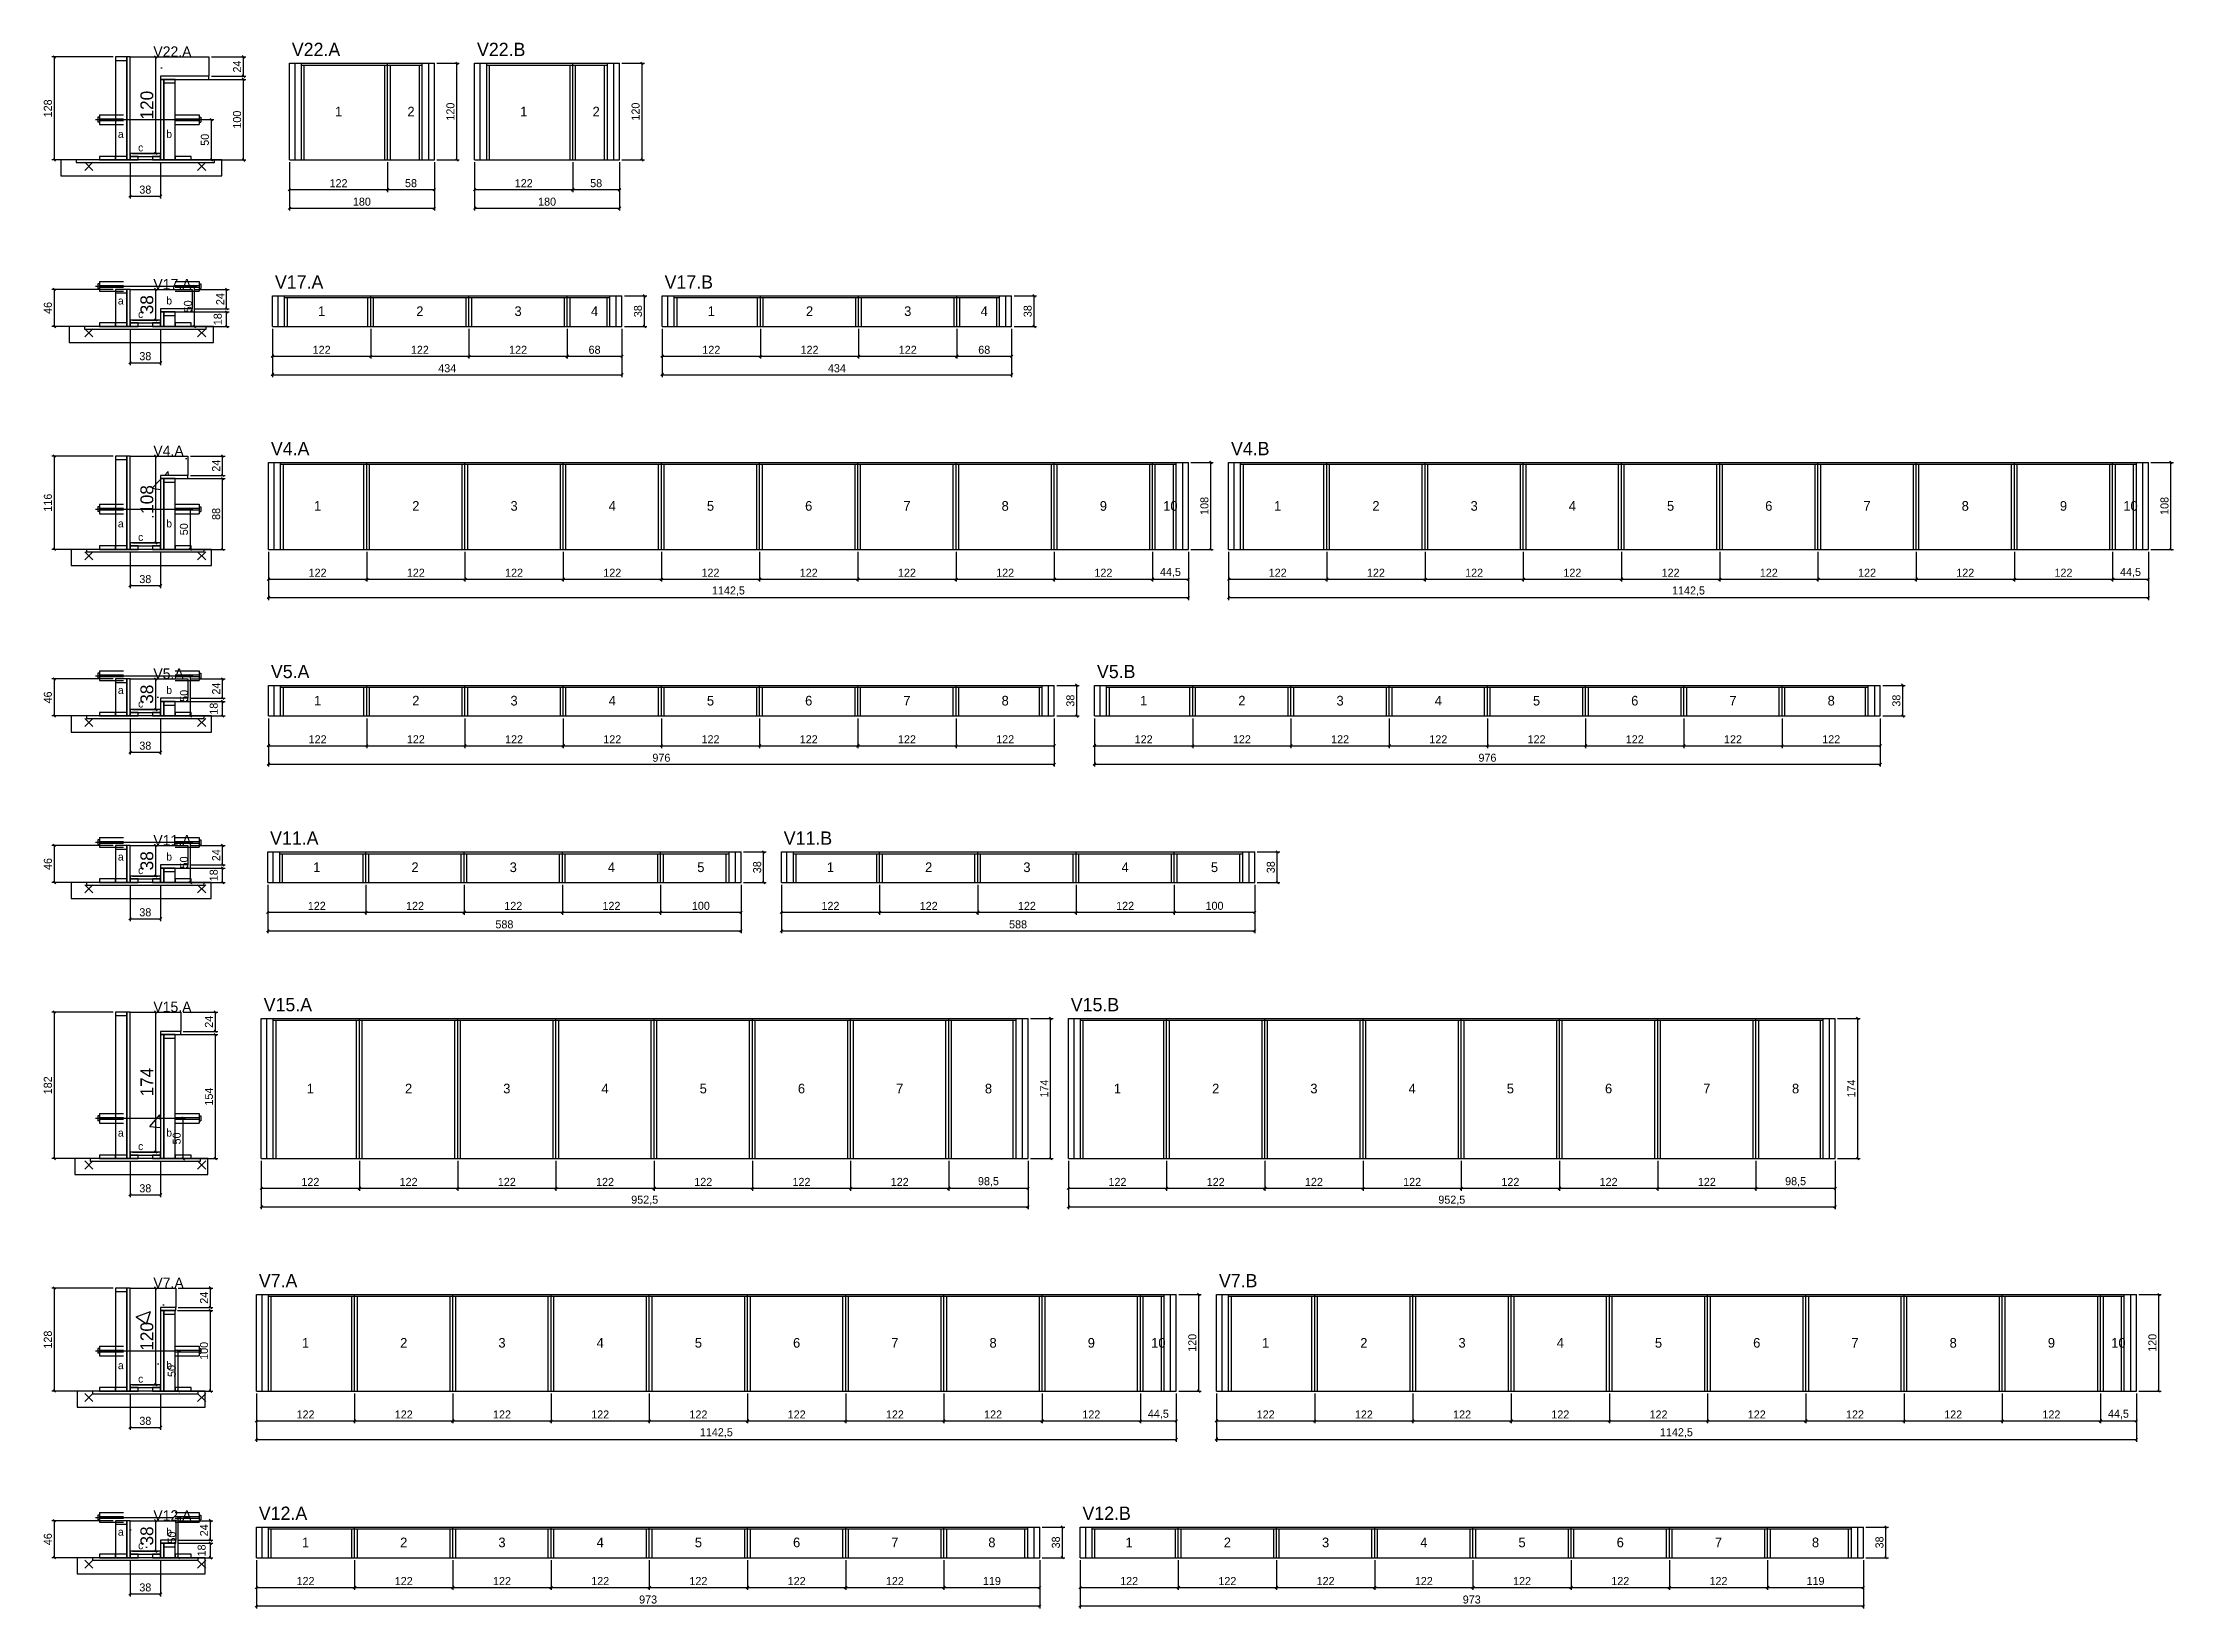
# Model space of a CAD drawing. Extents: x -69 to 3070, y -7854 to 1250.
# Drawn here: x -69 to 2578, y -1920 to 26 of the extents above; entities that cross this region are included whole.
import ezdxf
from ezdxf.enums import TextEntityAlignment as Align

# ---------------------------------------------------------------- set-up
doc = ezdxf.new("R2010")
doc.units = 0
for name, color, linetype in [('5', 5, 'Continuous'), ('barrote', 126, 'Continuous'), ('CONCRETO', 251, 'Continuous'), ('COTA', 241, 'Continuous'), ('Cota Seção (2x)', 241, 'Continuous'), ('detalhes', 7, 'Continuous'), ('Hachura', 251, 'Continuous'), ('Madeira', 126, 'Continuous'), ('NOMENCLATURA', 7, 'Continuous'), ('Painéis', 200, 'Continuous'), ('presilha', 224, 'Continuous'), ('SARR_2.2x7', 40, 'Continuous'), ('SARR_3.5x7', 81, 'Continuous'), ('SCO-LAJ', 224, 'Continuous'), ('TENSOR', 224, 'Continuous'), ('Texto Seção', 7, 'Continuous')]:
    doc.layers.add(name, color=color, linetype=linetype)
doc.dimstyles.new('PAINEL', dxfattribs={"dimtxt": 10, "dimasz": 3, "dimexe": 3, "dimexo": 3, "dimgap": 3, "dimtad": 1, "dimblk": 'OBLIQUE', "dimblk1": 'OBLIQUE', "dimcen": 2.5, "dimclrd": 4, "dimclre": 4, "dimclrt": 240, "dimazin": 3, "dimtfac": 1, "dimtmove": 0, "dimatfit": 3})
doc.dimstyles.new('SECAO2X', dxfattribs={"dimtxt": 16, "dimasz": 3, "dimexe": 3, "dimexo": 3, "dimgap": 3, "dimtad": 1, "dimblk": 'OBLIQUE', "dimblk1": 'OBLIQUE', "dimcen": 2.5, "dimclrd": 4, "dimclre": 4, "dimclrt": 240, "dimazin": 3, "dimtfac": 1, "dimtmove": 0, "dimatfit": 3})

msp = doc.modelspace()

# ---------------------------------------------------------------- texts
at = {"layer": '5'}
for s, p in [('1', (299, -60)), ('2', (389, -60)), ('1', (529, -60)), ('2', (619, -60)), ('1', (278, -308)), ('2', (400, -308)), ('3', (522, -308)), ('4', (617, -308)), ('1', (762, -308)), ('2', (884, -308)), ('3', (1006, -308)), ('4', (1101, -308)), ('1', (273, -550)), ('2', (395, -550)), ('3', (517, -550)), ('4', (639, -550)), ('5', (761, -550)), ('6', (883, -550)), ('7', (1005, -550)), ('8', (1127, -550)), ('9', (1249, -550)), ('10', (1332.25, -550)), ('1', (1465.5, -550)), ('2', (1587.5, -550)), ('3', (1709.5, -550)), ('4', (1831.5, -550)), ('5', (1953.5, -550)), ('6', (2075.5, -550)), ('7', (2197.5, -550)), ('8', (2319.5, -550)), ('9', (2441.5, -550)), ('10', (2524.75, -550)), ('1', (273, -792)), ('2', (395, -792)), ('3', (517, -792)), ('4', (639, -792)), ('5', (761, -792)), ('6', (883, -792)), ('7', (1005, -792)), ('8', (1127, -792)), ('1', (1299, -792)), ('2', (1421, -792)), ('3', (1543, -792)), ('4', (1665, -792)), ('5', (1787, -792)), ('6', (1909, -792)), ('7', (2031, -792)), ('8', (2153, -792)), ('1', (272, -999)), ('2', (394, -999)), ('3', (516, -999)), ('4', (638, -999)), ('5', (749, -999)), ('1', (910, -999)), ('2', (1032, -999)), ('3', (1154, -999)), ('4', (1276, -999)), ('5', (1387, -999)), ('1', (264, -1274)), ('2', (386, -1274)), ('3', (508, -1274)), ('4', (630, -1274)), ('5', (752, -1274)), ('6', (874, -1274)), ('7', (996, -1274)), ('8', (1106.25, -1274)), ('1', (1266.5, -1274)), ('2', (1388.5, -1274)), ('3', (1510.5, -1274)), ('4', (1632.5, -1274)), ('5', (1754.5, -1274)), ('6', (1876.5, -1274)), ('7', (1998.5, -1274)), ('8', (2108.75, -1274)), ('1', (258, -1590)), ('2', (380, -1590)), ('3', (502, -1590)), ('4', (624, -1590)), ('5', (746, -1590)), ('6', (868, -1590)), ('7', (990, -1590)), ('8', (1112, -1590)), ('9', (1234, -1590)), ('10', (1317.25, -1590)), ('1', (1450.5, -1590)), ('2', (1572.5, -1590)), ('3', (1694.5, -1590)), ('4', (1816.5, -1590)), ('5', (1938.5, -1590)), ('6', (2060.5, -1590)), ('7', (2182.5, -1590)), ('8', (2304.5, -1590)), ('9', (2426.5, -1590)), ('10', (2509.75, -1590)), ('1', (258, -1838)), ('2', (380, -1838)), ('3', (502, -1838)), ('4', (624, -1838)), ('5', (746, -1838)), ('6', (868, -1838)), ('7', (990, -1838)), ('8', (1110.5, -1838)), ('1', (1281, -1838)), ('2', (1403, -1838)), ('3', (1525, -1838)), ('4', (1647, -1838)), ('5', (1769, -1838)), ('6', (1891, -1838)), ('7', (2013, -1838)), ('8', (2133.5, -1838))]:
    msp.add_text(s, height=12, dxfattribs=at).set_placement(p, align=Align.MIDDLE_CENTER)
at = {"layer": 'detalhes'}
for s, p in [('a', (25, -92.7)), ('c', (50, -109.5)), ('b', (85, -92.7)), ('b', (85, -299.7)), ('a', (25, -299.7)), ('c', (50, -316.5)), ('a', (25, -576.7)), ('b', (85, -576.7)), ('c', (50, -593.5)), ('a', (25, -783.7)), ('c', (50, -800.5)), ('b', (85, -783.7)), ('a', (25, -990.7)), ('c', (50, -1007.5)), ('b', (85, -990.7)), ('a', (25, -1333.7)), ('c', (50, -1350.5)), ('b', (85, -1333.7)), ('b', (85, -1622.7)), ('a', (25, -1622.7)), ('c', (50, -1639.5)), ('a', (25, -1829.7)), ('b', (85, -1829.7)), ('c', (50, -1846.5))]:
    msp.add_text(s, height=9.6, dxfattribs=at).set_placement(p)
at = {"layer": 'NOMENCLATURA'}
for s, p in [('V22.A', (241, 9)), ('V22.B', (471, 9)), ('V17.A', (220, -280)), ('V17.B', (704, -280)), ('V4.A', (215, -487)), ('V4.B', (1407.5, -487)), ('V5.A', (215, -764)), ('V5.B', (1241, -764)), ('V11.A', (214, -971)), ('V11.B', (852, -971)), ('V15.A', (206, -1178)), ('V15.B', (1208.5, -1178)), ('V7.A', (200, -1521)), ('V7.B', (1392.5, -1521)), ('V12.A', (200, -1810)), ('V12.B', (1223, -1810))]:
    msp.add_text(s, height=16.5, dxfattribs=at).set_placement(p)
at = {"layer": 'Texto Seção'}
for s, p in [('V22.A', (69, 8)), ('V17.A', (69, -281)), ('V4.A', (69, -488)), ('V5.A', (69, -765)), ('V11.A', (69, -972)), ('V15.A', (69, -1179)), ('V7.A', (69, -1522)), ('V12.A', (69, -1811))]:
    msp.add_text(s, height=13, dxfattribs=at).set_placement(p)

# ---------------------------------------------------------------- blocks, each defined once
blk = doc.blocks.new('_OBLIQUE')
at = {"color": 0, "linetype": 'BYBLOCK'}
blk.add_line((-0.5, -0.5), (0.5, 0.5), dxfattribs=at)

# ---------------------------------------------------------------- dimensions: what is measured, and where the dimension line sits
at = {"layer": 'COTA'}
for base, p1, p2 in [((-54, -120), (2, -120), (22, 8)), ((181, -16), (138, -16), (138, 8)), ((446, -120), (418, -120), (418, 0)), ((676, -120), (648, -120), (648, 0)), ((181, -120), (96, -120), (96, -20)), ((141, -120), (96, -120), (96, -70)), ((-54, -327), (2, -327), (22, -281)), ((120, -327), (96, -327), (96, -277)), ((160, -305), (117, -305), (117, -281)), ((679, -327), (651, -327), (651, -289)), ((1163, -327), (1135, -327), (1135, -289)), ((160, -327), (96, -327), (96, -309)), ((-54, -604), (2, -604), (22, -488)), ((155, -512), (112, -512), (112, -488)), ((1382.5, -604), (1354.5, -604), (1354.5, -496)), ((2575, -604), (2547, -604), (2547, -496)), ((155, -604), (96, -604), (96, -516)), ((115, -604), (96, -604), (96, -554)), ((-54, -811), (2, -811), (22, -765)), ((115, -811), (96, -811), (96, -761)), ((155, -789), (112, -789), (112, -765)), ((155, -811), (96, -811), (96, -793)), ((1216, -811), (1188, -811), (1188, -773)), ((2242, -811), (2214, -811), (2214, -773)), ((-54, -1018), (2, -1018), (22, -972)), ((114.99, -1018), (96, -1018), (96, -968)), ((154.99, -996), (111.99, -996), (111.99, -972)), ((827, -1018), (799, -1018), (799, -980)), ((1465, -1018), (1437, -1018), (1437, -980)), ((154.99, -1018), (96, -1018), (96, -1000)), ((-54, -1361), (2, -1361), (22, -1179)), ((146, -1203), (103, -1203), (103, -1179)), ((1183.5, -1361), (1155.5, -1361), (1155.5, -1187)), ((2186, -1361), (2158, -1361), (2158, -1187)), ((146, -1361), (96, -1361), (96, -1207)), ((106, -1361), (96, -1361), (96, -1311)), ((-54, -1650), (2, -1650), (22, -1522)), ((140, -1546), (97, -1546), (97, -1522)), ((1367.5, -1650), (1339.5, -1650), (1339.5, -1530)), ((2560, -1650), (2532, -1650), (2532, -1530)), ((140, -1650), (96, -1650), (96, -1550)), ((100, -1650), (96, -1650), (96, -1600)), ((-54, -1857), (2, -1857), (22, -1811)), ((100, -1857), (96, -1857), (96, -1807)), ((140, -1835), (97, -1835), (97, -1811)), ((1198, -1857), (1170, -1857), (1170, -1819)), ((2221, -1857), (2193, -1857), (2193, -1819)), ((140, -1857), (96, -1857), (96, -1839))]:
    msp.add_linear_dim(base=base, p1=p1, p2=p2, angle=90, dimstyle='PAINEL', dxfattribs=at).render()
for base, p1, p2 in [((40, -165), (40, -120), (78, -120)), ((238, -157), (238, -120), (360, -120)), ((238, -180), (238, -120), (418, -120)), ((360, -157), (360, -120), (418, -120)), ((468, -157), (468, -120), (590, -120)), ((468, -180), (468, -120), (648, -120)), ((590, -157), (590, -120), (648, -120)), ((40, -372), (40, -327), (78, -327)), ((217, -364), (217, -327), (339, -327)), ((217, -387), (217, -327), (651, -327)), ((339, -364), (339, -327), (461, -327)), ((461, -364), (461, -327), (583, -327)), ((583, -364), (583, -327), (651, -327)), ((701, -364), (701, -327), (823, -327)), ((701, -387), (701, -327), (1135, -327)), ((823, -364), (823, -327), (945, -327)), ((945, -364), (945, -327), (1067, -327)), ((1067, -364), (1067, -327), (1135, -327)), ((40, -649), (40, -604), (78, -604)), ((212, -641), (212, -604), (334, -604)), ((212, -664), (212, -604), (1354.5, -604)), ((334, -641), (334, -604), (456, -604)), ((456, -641), (456, -604), (578, -604)), ((578, -641), (578, -604), (700, -604)), ((700, -641), (700, -604), (822, -604)), ((822, -641), (822, -604), (944, -604)), ((944, -641), (944, -604), (1066, -604)), ((1066, -641), (1066, -604), (1188, -604)), ((1188, -641), (1188, -604), (1310, -604)), ((1310, -641), (1310, -604), (1354.5, -604)), ((1404.5, -641), (1404.5, -604), (1526.5, -604)), ((1404.5, -664), (1404.5, -604), (2547, -604)), ((1526.5, -641), (1526.5, -604), (1648.5, -604)), ((1648.5, -641), (1648.5, -604), (1770.5, -604)), ((1770.5, -641), (1770.5, -604), (1892.5, -604)), ((1892.5, -641), (1892.5, -604), (2014.5, -604)), ((2014.5, -641), (2014.5, -604), (2136.5, -604)), ((2136.5, -641), (2136.5, -604), (2258.5, -604)), ((2258.5, -641), (2258.5, -604), (2380.5, -604)), ((2380.5, -641), (2380.5, -604), (2502.5, -604)), ((2502.5, -641), (2502.5, -604), (2547, -604)), ((40, -856), (40, -811), (78, -811)), ((212, -848), (212, -811), (334, -811)), ((212, -871), (212, -811), (1188, -811)), ((334, -848), (334, -811), (456, -811)), ((456, -848), (456, -811), (578, -811)), ((578, -848), (578, -811), (700, -811)), ((700, -848), (700, -811), (822, -811)), ((822, -848), (822, -811), (944, -811)), ((944, -848), (944, -811), (1066, -811)), ((1066, -848), (1066, -811), (1188, -811)), ((1238, -848), (1238, -811), (1360, -811)), ((1238, -871), (1238, -811), (2214, -811)), ((1360, -848), (1360, -811), (1482, -811)), ((1482, -848), (1482, -811), (1604, -811)), ((1604, -848), (1604, -811), (1726, -811)), ((1726, -848), (1726, -811), (1848, -811)), ((1848, -848), (1848, -811), (1970, -811)), ((1970, -848), (1970, -811), (2092, -811)), ((2092, -848), (2092, -811), (2214, -811)), ((40, -1063), (40, -1018), (78, -1018)), ((211, -1055), (211, -1018), (333, -1018)), ((211, -1078), (211, -1018), (799, -1018)), ((333, -1055), (333, -1018), (455, -1018)), ((455, -1055), (455, -1018), (577, -1018)), ((577, -1055), (577, -1018), (699, -1018)), ((699, -1055), (699, -1018), (799, -1018)), ((849, -1055), (849, -1018), (971, -1018)), ((849, -1078), (849, -1018), (1437, -1018)), ((971, -1055), (971, -1018), (1093, -1018)), ((1093, -1055), (1093, -1018), (1215, -1018)), ((1215, -1055), (1215, -1018), (1337, -1018)), ((1337, -1055), (1337, -1018), (1437, -1018)), ((40, -1406), (40, -1361), (78, -1361)), ((203, -1398), (203, -1361), (325, -1361)), ((203, -1421), (203, -1361), (1155.5, -1361)), ((325, -1398), (325, -1361), (447, -1361)), ((447, -1398), (447, -1361), (569, -1361)), ((569, -1398), (569, -1361), (691, -1361)), ((691, -1398), (691, -1361), (813, -1361)), ((813, -1398), (813, -1361), (935, -1361)), ((935, -1398), (935, -1361), (1057, -1361)), ((1057, -1398), (1057, -1361), (1155.5, -1361)), ((1205.5, -1398), (1205.5, -1361), (1327.5, -1361)), ((1205.5, -1421), (1205.5, -1361), (2158, -1361)), ((1327.5, -1398), (1327.5, -1361), (1449.5, -1361)), ((1449.5, -1398), (1449.5, -1361), (1571.5, -1361)), ((1571.5, -1398), (1571.5, -1361), (1693.5, -1361)), ((1693.5, -1398), (1693.5, -1361), (1815.5, -1361)), ((1815.5, -1398), (1815.5, -1361), (1937.5, -1361)), ((1937.5, -1398), (1937.5, -1361), (2059.5, -1361)), ((2059.5, -1398), (2059.5, -1361), (2158, -1361)), ((40, -1695), (40, -1650), (78, -1650)), ((197, -1687), (197, -1650), (319, -1650)), ((197, -1710), (197, -1650), (1339.5, -1650)), ((319, -1687), (319, -1650), (441, -1650)), ((441, -1687), (441, -1650), (563, -1650)), ((563, -1687), (563, -1650), (685, -1650)), ((685, -1687), (685, -1650), (807, -1650)), ((807, -1687), (807, -1650), (929, -1650)), ((929, -1687), (929, -1650), (1051, -1650)), ((1051, -1687), (1051, -1650), (1173, -1650)), ((1173, -1687), (1173, -1650), (1295, -1650)), ((1295, -1687), (1295, -1650), (1339.5, -1650)), ((1389.5, -1687), (1389.5, -1650), (1511.5, -1650)), ((1389.5, -1710), (1389.5, -1650), (2532, -1650)), ((1511.5, -1687), (1511.5, -1650), (1633.5, -1650)), ((1633.5, -1687), (1633.5, -1650), (1755.5, -1650)), ((1755.5, -1687), (1755.5, -1650), (1877.5, -1650)), ((1877.5, -1687), (1877.5, -1650), (1999.5, -1650)), ((1999.5, -1687), (1999.5, -1650), (2121.5, -1650)), ((2121.5, -1687), (2121.5, -1650), (2243.5, -1650)), ((2243.5, -1687), (2243.5, -1650), (2365.5, -1650)), ((2365.5, -1687), (2365.5, -1650), (2487.5, -1650)), ((2487.5, -1687), (2487.5, -1650), (2532, -1650)), ((40, -1902), (40, -1857), (78, -1857)), ((197, -1894), (197, -1857), (319, -1857)), ((197, -1917), (197, -1857), (1170, -1857)), ((319, -1894), (319, -1857), (441, -1857)), ((441, -1894), (441, -1857), (563, -1857)), ((563, -1894), (563, -1857), (685, -1857)), ((685, -1894), (685, -1857), (807, -1857)), ((807, -1894), (807, -1857), (929, -1857)), ((929, -1894), (929, -1857), (1051, -1857)), ((1051, -1894), (1051, -1857), (1170, -1857)), ((1220, -1894), (1220, -1857), (1342, -1857)), ((1220, -1917), (1220, -1857), (2193, -1857)), ((1342, -1894), (1342, -1857), (1464, -1857)), ((1464, -1894), (1464, -1857), (1586, -1857)), ((1586, -1894), (1586, -1857), (1708, -1857)), ((1708, -1894), (1708, -1857), (1830, -1857)), ((1830, -1894), (1830, -1857), (1952, -1857)), ((1952, -1894), (1952, -1857), (2074, -1857)), ((2074, -1894), (2074, -1857), (2193, -1857))]:
    msp.add_linear_dim(base=base, p1=p1, p2=p2, dimstyle='PAINEL', dxfattribs=at).render()
at = {"layer": 'Cota Seção (2x)'}
for base, p1, p2 in [((72, -112), (40, -112), (40, 8)), ((72, -319), (40, -319), (40, -281)), ((72, -596), (40, -596), (40, -488)), ((72, -803), (40, -803), (40, -765)), ((72, -1010), (40, -1010), (40, -972)), ((72, -1353), (40, -1353), (40, -1179)), ((72, -1642), (40, -1642), (40, -1522)), ((72, -1849), (40, -1849), (40, -1811))]:
    msp.add_linear_dim(base=base, p1=p1, p2=p2, angle=90, dimstyle='SECAO2X', dxfattribs=at).render()

# ---------------------------------------------------------------- hatches: boundary and pattern name
at = {"layer": 'Hachura'}
h = msp.add_hatch(dxfattribs=at)
h.set_pattern_fill('AR-CONC')
h.paths.add_polyline_path([(40, -112), (40, 8), (138, 8), (138, -16), (78, -16), (78, -112)])
h = msp.add_hatch(dxfattribs=at)
h.set_pattern_fill('AR-CONC')
h.paths.add_polyline_path([(40, -319), (40, -281), (117, -281), (117, -305), (78, -305), (78, -319)])
h = msp.add_hatch(dxfattribs=at)
h.set_pattern_fill('AR-CONC')
h.paths.add_polyline_path([(40, -596), (40, -488), (112, -488), (112, -512), (78, -512), (78, -596)])
h = msp.add_hatch(dxfattribs=at)
h.set_pattern_fill('AR-CONC')
h.paths.add_polyline_path([(40, -803), (40, -765), (112, -765), (112, -789), (78, -789), (78, -803)])
h = msp.add_hatch(dxfattribs=at)
h.set_pattern_fill('AR-CONC')
h.paths.add_polyline_path([(40, -1010), (40, -972), (111.99, -972), (111.99, -996), (78, -996), (78, -1010)])
h = msp.add_hatch(dxfattribs=at)
h.set_pattern_fill('AR-CONC')
h.paths.add_polyline_path([(40, -1353), (40, -1179), (103, -1179), (103, -1203), (78, -1203), (78, -1353)])
h = msp.add_hatch(dxfattribs=at)
h.set_pattern_fill('AR-CONC')
h.paths.add_polyline_path([(40, -1642), (40, -1522), (97, -1522), (97, -1546), (78, -1546), (78, -1642)])
h = msp.add_hatch(dxfattribs=at)
h.set_pattern_fill('AR-CONC')
h.paths.add_polyline_path([(40, -1849), (40, -1811), (97, -1811), (97, -1835), (78, -1835), (78, -1849)])

# ---------------------------------------------------------------- linework, layer by layer
for p, q in [((0, -67), (0, -73)), ((2, -67), (0, -67)), ((2, -73), (0, -73)), ((2, -64), (32, -64)), ((2, -64), (2, -76)), ((2, -69), (32, -69)), ((2, -71), (32, -71)), ((2, -76), (32, -76)), ((96, -64), (126, -64)), ((96, -69), (126, -69)), ((96, -71), (126, -71)), ((96, -76), (126, -76)), ((126, -64), (126, -76)), ((126, -67), (128, -67)), ((126, -73), (128, -73)), ((128, -67), (128, -73)), ((0, -274), (0, -280)), ((2, -274), (0, -274)), ((2, -280), (0, -280)), ((2, -271), (32, -271)), ((2, -271), (2, -283)), ((2, -276), (32, -276)), ((2, -278), (32, -278)), ((2, -283), (32, -283)), ((96, -271), (126, -271)), ((96, -276), (126, -276)), ((96, -278), (126, -278)), ((96, -283), (126, -283)), ((126, -271), (126, -283)), ((126, -274), (128, -274)), ((126, -280), (128, -280)), ((128, -274), (128, -280)), ((0, -551), (0, -557)), ((2, -551), (0, -551)), ((2, -548), (32, -548)), ((2, -548), (2, -560)), ((2, -553), (32, -553)), ((2, -555), (32, -555)), ((96, -548), (126, -548)), ((96, -553), (126, -553)), ((96, -555), (126, -555)), ((126, -548), (126, -560)), ((126, -551), (128, -551)), ((128, -551), (128, -557)), ((2, -557), (0, -557)), ((2, -560), (32, -560)), ((96, -560), (126, -560)), ((126, -557), (128, -557)), ((0, -758), (0, -764)), ((2, -758), (0, -758)), ((2, -764), (0, -764)), ((2, -755), (32, -755)), ((2, -755), (2, -767)), ((2, -760), (32, -760)), ((2, -762), (32, -762)), ((2, -767), (32, -767)), ((96, -755), (126, -755)), ((96, -760), (126, -760)), ((96, -762), (126, -762)), ((96, -767), (126, -767)), ((126, -755), (126, -767)), ((126, -758), (128, -758)), ((126, -764), (128, -764)), ((128, -758), (128, -764)), ((0, -965), (0, -971)), ((2, -965), (0, -965)), ((2, -971), (0, -971)), ((2, -962), (32, -962)), ((2, -962), (2, -974)), ((2, -967), (32, -967)), ((2, -969), (32, -969)), ((2, -974), (32, -974)), ((96, -962), (126, -962)), ((96, -967), (126, -967)), ((96, -969), (126, -969)), ((96, -974), (126, -974)), ((126, -962), (126, -974)), ((126, -965), (128, -965)), ((126, -971), (128, -971)), ((128, -965), (128, -971)), ((0, -1308), (0, -1314)), ((2, -1308), (0, -1308)), ((2, -1314), (0, -1314)), ((2, -1305), (32, -1305)), ((2, -1305), (2, -1317)), ((2, -1310), (32, -1310)), ((2, -1312), (32, -1312)), ((2, -1317), (32, -1317)), ((96, -1305), (126, -1305)), ((96, -1310), (126, -1310)), ((96, -1312), (126, -1312)), ((96, -1317), (126, -1317)), ((126, -1305), (126, -1317)), ((126, -1308), (128, -1308)), ((126, -1314), (128, -1314)), ((128, -1308), (128, -1314)), ((0, -1597), (0, -1603)), ((2, -1597), (0, -1597)), ((2, -1603), (0, -1603)), ((2, -1594), (32, -1594)), ((2, -1594), (2, -1606)), ((2, -1599), (32, -1599)), ((2, -1601), (32, -1601)), ((2, -1606), (32, -1606)), ((96, -1594), (126, -1594)), ((96, -1599), (126, -1599)), ((96, -1601), (126, -1601)), ((96, -1606), (126, -1606)), ((126, -1594), (126, -1606)), ((126, -1597), (128, -1597)), ((126, -1603), (128, -1603)), ((128, -1597), (128, -1603)), ((0, -1804), (0, -1810)), ((2, -1804), (0, -1804)), ((2, -1810), (0, -1810)), ((2, -1801), (32, -1801)), ((2, -1801), (2, -1813)), ((2, -1806), (32, -1806)), ((2, -1808), (32, -1808)), ((2, -1813), (32, -1813)), ((96, -1801), (126, -1801)), ((96, -1806), (126, -1806)), ((96, -1808), (126, -1808)), ((96, -1813), (126, -1813)), ((126, -1801), (126, -1813)), ((126, -1804), (128, -1804)), ((126, -1810), (128, -1810)), ((128, -1804), (128, -1810))]:
    msp.add_line(p, q)
at = {"layer": 'barrote'}
for points in [[(-46, -140), (154, -140), (154, -120), (-46, -120)], [(-35.5, -347), (143.5, -347), (143.5, -327), (-35.5, -327)], [(-33, -624), (141, -624), (141, -604), (-33, -604)], [(-33, -831), (141, -831), (141, -811), (-33, -811)], [(-32.995, -1038), (140.995, -1038), (140.995, -1018), (-32.995, -1018)], [(-28.5, -1381), (136.5, -1381), (136.5, -1361), (-28.5, -1361)], [(-25.5, -1670), (133.5, -1670), (133.5, -1650), (-25.5, -1650)], [(-25.5, -1877), (133.5, -1877), (133.5, -1857), (-25.5, -1857)]]:
    msp.add_lwpolyline(points, close=True, dxfattribs=at)
at = {"layer": 'CONCRETO'}
for points in [[(40, -112), (40, 8), (138, 8), (138, -16), (78, -16), (78, -112)], [(40, -319), (40, -281), (117, -281), (117, -305), (78, -305), (78, -319)], [(40, -596), (40, -488), (112, -488), (112, -512), (78, -512), (78, -596)], [(40, -803), (40, -765), (112, -765), (112, -789), (78, -789), (78, -803)], [(40, -1010), (40, -972), (111.99, -972), (111.99, -996), (78, -996), (78, -1010)], [(40, -1353), (40, -1179), (103, -1179), (103, -1203), (78, -1203), (78, -1353)], [(40, -1642), (40, -1522), (97, -1522), (97, -1546), (78, -1546), (78, -1642)], [(40, -1849), (40, -1811), (97, -1811), (97, -1835), (78, -1835), (78, -1849)]]:
    msp.add_lwpolyline(points, close=True, dxfattribs=at)
at = {"layer": 'Madeira'}
for points in [[(22, -120), (36, -120), (36, 8), (22, 8)], [(22, 3.6), (36, 3.6), (36, 8), (22, 8)], [(82, -120), (96, -120), (96, -20), (82, -20)], [(82, -24.4), (96, -24.4), (96, -20), (82, -20)], [(2, -120), (22, -120), (22, -115.6), (2, -115.6)], [(22, -120), (36, -120), (36, -115.6), (22, -115.6)], [(40, -120), (50, -120), (50, -115.6), (40, -115.6)], [(68, -120), (78, -120), (78, -115.6), (68, -115.6)], [(96, -120), (116, -120), (116, -115.6), (96, -115.6)], [(22, -327), (36, -327), (36, -281), (22, -281)], [(22, -285.4), (36, -285.4), (36, -281), (22, -281)], [(82, -327), (96, -327), (96, -309), (82, -309)], [(82, -313.4), (96, -313.4), (96, -309), (82, -309)], [(2, -327), (22, -327), (22, -322.6), (2, -322.6)], [(22, -327), (36, -327), (36, -322.6), (22, -322.6)], [(40, -327), (50, -327), (50, -322.6), (40, -322.6)], [(68, -327), (78, -327), (78, -322.6), (68, -322.6)], [(96, -327), (116, -327), (116, -322.6), (96, -322.6)], [(22, -604), (36, -604), (36, -488), (22, -488)], [(22, -492.4), (36, -492.4), (36, -488), (22, -488)], [(82, -604), (96, -604), (96, -516), (82, -516)], [(82, -520.4), (96, -520.4), (96, -516), (82, -516)], [(2, -604), (22, -604), (22, -599.6), (2, -599.6)], [(22, -604), (36, -604), (36, -599.6), (22, -599.6)], [(40, -604), (50, -604), (50, -599.6), (40, -599.6)], [(68, -604), (78, -604), (78, -599.6), (68, -599.6)], [(96, -604), (116, -604), (116, -599.6), (96, -599.6)], [(22, -811), (36, -811), (36, -765), (22, -765)], [(22, -769.4), (36, -769.4), (36, -765), (22, -765)], [(82, -811), (96, -811), (96, -793), (82, -793)], [(82, -797.4), (96, -797.4), (96, -793), (82, -793)], [(2, -811), (22, -811), (22, -806.6), (2, -806.6)], [(22, -811), (36, -811), (36, -806.6), (22, -806.6)], [(40, -811), (50, -811), (50, -806.6), (40, -806.6)], [(68, -811), (78, -811), (78, -806.6), (68, -806.6)], [(96, -811), (116, -811), (116, -806.6), (96, -806.6)], [(22, -1018), (36, -1018), (36, -972), (22, -972)], [(22, -976.4), (36, -976.4), (36, -972), (22, -972)], [(82, -1018), (96, -1018), (96, -1000), (82, -1000)], [(82, -1004.4), (96, -1004.4), (96, -1000), (82, -1000)], [(2, -1018), (22, -1018), (22, -1013.6), (2, -1013.6)], [(22, -1018), (36, -1018), (36, -1013.6), (22, -1013.6)], [(40, -1018), (50, -1018), (50, -1013.6), (40, -1013.6)], [(68, -1018), (78, -1018), (78, -1013.6), (68, -1013.6)], [(96, -1018), (116, -1018), (116, -1013.6), (96, -1013.6)], [(22, -1361), (36, -1361), (36, -1179), (22, -1179)], [(22, -1183.4), (36, -1183.4), (36, -1179), (22, -1179)], [(82, -1361), (96, -1361), (96, -1207), (82, -1207)], [(82, -1211.4), (96, -1211.4), (96, -1207), (82, -1207)], [(2, -1361), (22, -1361), (22, -1356.6), (2, -1356.6)], [(22, -1361), (36, -1361), (36, -1356.6), (22, -1356.6)], [(40, -1361), (50, -1361), (50, -1356.6), (40, -1356.6)], [(68, -1361), (78, -1361), (78, -1356.6), (68, -1356.6)], [(96, -1361), (116, -1361), (116, -1356.6), (96, -1356.6)], [(22, -1650), (36, -1650), (36, -1522), (22, -1522)], [(22, -1526.4), (36, -1526.4), (36, -1522), (22, -1522)], [(82, -1650), (96, -1650), (96, -1550), (82, -1550)], [(82, -1554.4), (96, -1554.4), (96, -1550), (82, -1550)], [(2, -1650), (22, -1650), (22, -1645.6), (2, -1645.6)], [(22, -1650), (36, -1650), (36, -1645.6), (22, -1645.6)], [(40, -1650), (50, -1650), (50, -1645.6), (40, -1645.6)], [(68, -1650), (78, -1650), (78, -1645.6), (68, -1645.6)], [(96, -1650), (116, -1650), (116, -1645.6), (96, -1645.6)], [(22, -1857), (36, -1857), (36, -1811), (22, -1811)], [(22, -1815.4), (36, -1815.4), (36, -1811), (22, -1811)], [(82, -1857), (96, -1857), (96, -1839), (82, -1839)], [(82, -1843.4), (96, -1843.4), (96, -1839), (82, -1839)], [(2, -1857), (22, -1857), (22, -1852.6), (2, -1852.6)], [(22, -1857), (36, -1857), (36, -1852.6), (22, -1852.6)], [(40, -1857), (50, -1857), (50, -1852.6), (40, -1852.6)], [(68, -1857), (78, -1857), (78, -1852.6), (68, -1852.6)], [(96, -1857), (116, -1857), (116, -1852.6), (96, -1852.6)]]:
    msp.add_lwpolyline(points, close=True, dxfattribs=at)
at = {"layer": 'Painéis'}
for p, q in [((238, 0), (360, 0)), ((238, -120), (238, 0)), ((360, -120), (360, 0)), ((360, 0), (418, 0)), ((360, -120), (360, 0)), ((418, -120), (418, 0)), ((468, 0), (590, 0)), ((468, -120), (468, 0)), ((590, -120), (590, 0)), ((590, 0), (648, 0)), ((590, -120), (590, 0)), ((648, -120), (648, 0)), ((238, -120), (360, -120)), ((360, -120), (418, -120)), ((468, -120), (590, -120)), ((590, -120), (648, -120)), ((217, -289), (339, -289)), ((217, -327), (217, -289)), ((339, -327), (339, -289)), ((339, -289), (461, -289)), ((339, -327), (339, -289)), ((461, -327), (461, -289)), ((461, -289), (583, -289)), ((461, -327), (461, -289)), ((583, -327), (583, -289)), ((583, -289), (651, -289)), ((583, -327), (583, -289)), ((651, -327), (651, -289)), ((701, -289), (823, -289)), ((701, -327), (701, -289)), ((823, -327), (823, -289)), ((823, -289), (945, -289)), ((823, -327), (823, -289)), ((945, -327), (945, -289)), ((945, -289), (1067, -289)), ((945, -327), (945, -289)), ((1067, -327), (1067, -289)), ((1067, -289), (1135, -289)), ((1067, -327), (1067, -289)), ((1135, -327), (1135, -289)), ((217, -327), (339, -327)), ((339, -327), (461, -327)), ((461, -327), (583, -327)), ((583, -327), (651, -327)), ((701, -327), (823, -327)), ((823, -327), (945, -327)), ((945, -327), (1067, -327)), ((1067, -327), (1135, -327)), ((212, -496), (334, -496)), ((212, -604), (212, -496)), ((334, -604), (334, -496)), ((334, -496), (456, -496)), ((334, -604), (334, -496)), ((456, -604), (456, -496)), ((456, -496), (578, -496)), ((456, -604), (456, -496)), ((578, -604), (578, -496)), ((578, -496), (700, -496)), ((578, -604), (578, -496)), ((700, -604), (700, -496)), ((700, -496), (822, -496)), ((700, -604), (700, -496)), ((822, -604), (822, -496)), ((822, -496), (944, -496)), ((822, -604), (822, -496)), ((944, -604), (944, -496)), ((944, -496), (1066, -496)), ((944, -604), (944, -496)), ((1066, -604), (1066, -496)), ((1066, -496), (1188, -496)), ((1066, -604), (1066, -496)), ((1188, -604), (1188, -496)), ((1188, -496), (1310, -496)), ((1188, -604), (1188, -496)), ((1310, -604), (1310, -496)), ((1310, -496), (1354.5, -496)), ((1310, -604), (1310, -496)), ((1354.5, -604), (1354.5, -496)), ((1404.5, -496), (1526.5, -496)), ((1404.5, -604), (1404.5, -496)), ((1526.5, -604), (1526.5, -496)), ((1526.5, -496), (1648.5, -496)), ((1526.5, -604), (1526.5, -496)), ((1648.5, -604), (1648.5, -496)), ((1648.5, -496), (1770.5, -496)), ((1648.5, -604), (1648.5, -496)), ((1770.5, -604), (1770.5, -496)), ((1770.5, -496), (1892.5, -496)), ((1770.5, -604), (1770.5, -496)), ((1892.5, -604), (1892.5, -496)), ((1892.5, -496), (2014.5, -496)), ((1892.5, -604), (1892.5, -496)), ((2014.5, -604), (2014.5, -496)), ((2014.5, -496), (2136.5, -496)), ((2014.5, -604), (2014.5, -496)), ((2136.5, -604), (2136.5, -496)), ((2136.5, -496), (2258.5, -496)), ((2136.5, -604), (2136.5, -496)), ((2258.5, -604), (2258.5, -496)), ((2258.5, -496), (2380.5, -496)), ((2258.5, -604), (2258.5, -496)), ((2380.5, -604), (2380.5, -496)), ((2380.5, -496), (2502.5, -496)), ((2380.5, -604), (2380.5, -496)), ((2502.5, -604), (2502.5, -496)), ((2502.5, -496), (2547, -496)), ((2502.5, -604), (2502.5, -496)), ((2547, -604), (2547, -496)), ((212, -604), (334, -604)), ((334, -604), (456, -604)), ((456, -604), (578, -604)), ((578, -604), (700, -604)), ((700, -604), (822, -604)), ((822, -604), (944, -604)), ((944, -604), (1066, -604)), ((1066, -604), (1188, -604)), ((1188, -604), (1310, -604)), ((1310, -604), (1354.5, -604)), ((1404.5, -604), (1526.5, -604)), ((1526.5, -604), (1648.5, -604)), ((1648.5, -604), (1770.5, -604)), ((1770.5, -604), (1892.5, -604)), ((1892.5, -604), (2014.5, -604)), ((2014.5, -604), (2136.5, -604)), ((2136.5, -604), (2258.5, -604)), ((2258.5, -604), (2380.5, -604)), ((2380.5, -604), (2502.5, -604)), ((2502.5, -604), (2547, -604)), ((212, -773), (334, -773)), ((212, -811), (212, -773)), ((334, -811), (334, -773)), ((334, -773), (456, -773)), ((334, -811), (334, -773)), ((456, -811), (456, -773)), ((456, -773), (578, -773)), ((456, -811), (456, -773)), ((578, -811), (578, -773)), ((578, -773), (700, -773)), ((578, -811), (578, -773)), ((700, -811), (700, -773)), ((700, -773), (822, -773)), ((700, -811), (700, -773)), ((822, -811), (822, -773)), ((822, -773), (944, -773)), ((822, -811), (822, -773)), ((944, -811), (944, -773)), ((944, -773), (1066, -773)), ((944, -811), (944, -773)), ((1066, -811), (1066, -773)), ((1066, -773), (1188, -773)), ((1066, -811), (1066, -773)), ((1188, -811), (1188, -773)), ((1238, -773), (1360, -773)), ((1238, -811), (1238, -773)), ((1360, -811), (1360, -773)), ((1360, -773), (1482, -773)), ((1360, -811), (1360, -773)), ((1482, -811), (1482, -773)), ((1482, -773), (1604, -773)), ((1482, -811), (1482, -773)), ((1604, -811), (1604, -773)), ((1604, -773), (1726, -773)), ((1604, -811), (1604, -773)), ((1726, -811), (1726, -773)), ((1726, -773), (1848, -773)), ((1726, -811), (1726, -773)), ((1848, -811), (1848, -773)), ((1848, -773), (1970, -773)), ((1848, -811), (1848, -773)), ((1970, -811), (1970, -773)), ((1970, -773), (2092, -773)), ((1970, -811), (1970, -773)), ((2092, -811), (2092, -773)), ((2092, -773), (2214, -773)), ((2092, -811), (2092, -773)), ((2214, -811), (2214, -773)), ((212, -811), (334, -811)), ((334, -811), (456, -811)), ((456, -811), (578, -811)), ((578, -811), (700, -811)), ((700, -811), (822, -811)), ((822, -811), (944, -811)), ((944, -811), (1066, -811)), ((1066, -811), (1188, -811)), ((1238, -811), (1360, -811)), ((1360, -811), (1482, -811)), ((1482, -811), (1604, -811)), ((1604, -811), (1726, -811)), ((1726, -811), (1848, -811)), ((1848, -811), (1970, -811)), ((1970, -811), (2092, -811)), ((2092, -811), (2214, -811)), ((211, -980), (333, -980)), ((211, -1018), (211, -980)), ((333, -1018), (333, -980)), ((333, -980), (455, -980)), ((333, -1018), (333, -980)), ((455, -1018), (455, -980)), ((455, -980), (577, -980)), ((455, -1018), (455, -980)), ((577, -1018), (577, -980)), ((577, -980), (699, -980)), ((577, -1018), (577, -980)), ((699, -1018), (699, -980)), ((699, -980), (799, -980)), ((699, -1018), (699, -980)), ((799, -1018), (799, -980)), ((849, -980), (971, -980)), ((849, -1018), (849, -980)), ((971, -1018), (971, -980)), ((971, -980), (1093, -980)), ((971, -1018), (971, -980)), ((1093, -1018), (1093, -980)), ((1093, -980), (1215, -980)), ((1093, -1018), (1093, -980)), ((1215, -1018), (1215, -980)), ((1215, -980), (1337, -980)), ((1215, -1018), (1215, -980)), ((1337, -1018), (1337, -980)), ((1337, -980), (1437, -980)), ((1337, -1018), (1337, -980)), ((1437, -1018), (1437, -980)), ((211, -1018), (333, -1018)), ((333, -1018), (455, -1018)), ((455, -1018), (577, -1018)), ((577, -1018), (699, -1018)), ((699, -1018), (799, -1018)), ((849, -1018), (971, -1018)), ((971, -1018), (1093, -1018)), ((1093, -1018), (1215, -1018)), ((1215, -1018), (1337, -1018)), ((1337, -1018), (1437, -1018)), ((203, -1187), (325, -1187)), ((203, -1361), (203, -1187)), ((325, -1361), (325, -1187)), ((325, -1187), (447, -1187)), ((325, -1361), (325, -1187)), ((447, -1361), (447, -1187)), ((447, -1187), (569, -1187)), ((447, -1361), (447, -1187)), ((569, -1361), (569, -1187)), ((569, -1187), (691, -1187)), ((569, -1361), (569, -1187)), ((691, -1361), (691, -1187)), ((691, -1187), (813, -1187)), ((691, -1361), (691, -1187)), ((813, -1361), (813, -1187)), ((813, -1187), (935, -1187)), ((813, -1361), (813, -1187)), ((935, -1361), (935, -1187)), ((935, -1187), (1057, -1187)), ((935, -1361), (935, -1187)), ((1057, -1361), (1057, -1187)), ((1057, -1187), (1155.5, -1187)), ((1057, -1361), (1057, -1187)), ((1155.5, -1361), (1155.5, -1187)), ((1205.5, -1187), (1327.5, -1187)), ((1205.5, -1361), (1205.5, -1187)), ((1327.5, -1361), (1327.5, -1187)), ((1327.5, -1187), (1449.5, -1187)), ((1327.5, -1361), (1327.5, -1187)), ((1449.5, -1361), (1449.5, -1187)), ((1449.5, -1187), (1571.5, -1187)), ((1449.5, -1361), (1449.5, -1187)), ((1571.5, -1361), (1571.5, -1187)), ((1571.5, -1187), (1693.5, -1187)), ((1571.5, -1361), (1571.5, -1187)), ((1693.5, -1361), (1693.5, -1187)), ((1693.5, -1187), (1815.5, -1187)), ((1693.5, -1361), (1693.5, -1187)), ((1815.5, -1361), (1815.5, -1187)), ((1815.5, -1187), (1937.5, -1187)), ((1815.5, -1361), (1815.5, -1187)), ((1937.5, -1361), (1937.5, -1187)), ((1937.5, -1187), (2059.5, -1187)), ((1937.5, -1361), (1937.5, -1187)), ((2059.5, -1361), (2059.5, -1187)), ((2059.5, -1187), (2158, -1187)), ((2059.5, -1361), (2059.5, -1187)), ((2158, -1361), (2158, -1187)), ((203, -1361), (325, -1361)), ((325, -1361), (447, -1361)), ((447, -1361), (569, -1361)), ((569, -1361), (691, -1361)), ((691, -1361), (813, -1361)), ((813, -1361), (935, -1361)), ((935, -1361), (1057, -1361)), ((1057, -1361), (1155.5, -1361)), ((1205.5, -1361), (1327.5, -1361)), ((1327.5, -1361), (1449.5, -1361)), ((1449.5, -1361), (1571.5, -1361)), ((1571.5, -1361), (1693.5, -1361)), ((1693.5, -1361), (1815.5, -1361)), ((1815.5, -1361), (1937.5, -1361)), ((1937.5, -1361), (2059.5, -1361)), ((2059.5, -1361), (2158, -1361)), ((197, -1530), (319, -1530)), ((197, -1650), (197, -1530)), ((319, -1650), (319, -1530)), ((319, -1530), (441, -1530)), ((319, -1650), (319, -1530)), ((441, -1650), (441, -1530)), ((441, -1530), (563, -1530)), ((441, -1650), (441, -1530)), ((563, -1650), (563, -1530)), ((563, -1530), (685, -1530)), ((563, -1650), (563, -1530)), ((685, -1650), (685, -1530)), ((685, -1530), (807, -1530)), ((685, -1650), (685, -1530)), ((807, -1650), (807, -1530)), ((807, -1530), (929, -1530)), ((807, -1650), (807, -1530)), ((929, -1650), (929, -1530)), ((929, -1530), (1051, -1530)), ((929, -1650), (929, -1530)), ((1051, -1650), (1051, -1530)), ((1051, -1530), (1173, -1530)), ((1051, -1650), (1051, -1530)), ((1173, -1650), (1173, -1530)), ((1173, -1530), (1295, -1530)), ((1173, -1650), (1173, -1530)), ((1295, -1650), (1295, -1530)), ((1295, -1530), (1339.5, -1530)), ((1295, -1650), (1295, -1530)), ((1339.5, -1650), (1339.5, -1530)), ((1389.5, -1530), (1511.5, -1530)), ((1389.5, -1650), (1389.5, -1530)), ((1511.5, -1650), (1511.5, -1530)), ((1511.5, -1530), (1633.5, -1530)), ((1511.5, -1650), (1511.5, -1530)), ((1633.5, -1650), (1633.5, -1530)), ((1633.5, -1530), (1755.5, -1530)), ((1633.5, -1650), (1633.5, -1530)), ((1755.5, -1650), (1755.5, -1530)), ((1755.5, -1530), (1877.5, -1530)), ((1755.5, -1650), (1755.5, -1530)), ((1877.5, -1650), (1877.5, -1530)), ((1877.5, -1530), (1999.5, -1530)), ((1877.5, -1650), (1877.5, -1530)), ((1999.5, -1650), (1999.5, -1530)), ((1999.5, -1530), (2121.5, -1530)), ((1999.5, -1650), (1999.5, -1530)), ((2121.5, -1650), (2121.5, -1530)), ((2121.5, -1530), (2243.5, -1530)), ((2121.5, -1650), (2121.5, -1530)), ((2243.5, -1650), (2243.5, -1530)), ((2243.5, -1530), (2365.5, -1530)), ((2243.5, -1650), (2243.5, -1530)), ((2365.5, -1650), (2365.5, -1530)), ((2365.5, -1530), (2487.5, -1530)), ((2365.5, -1650), (2365.5, -1530)), ((2487.5, -1650), (2487.5, -1530)), ((2487.5, -1530), (2532, -1530)), ((2487.5, -1650), (2487.5, -1530)), ((2532, -1650), (2532, -1530)), ((197, -1650), (319, -1650)), ((319, -1650), (441, -1650)), ((441, -1650), (563, -1650)), ((563, -1650), (685, -1650)), ((685, -1650), (807, -1650)), ((807, -1650), (929, -1650)), ((929, -1650), (1051, -1650)), ((1051, -1650), (1173, -1650)), ((1173, -1650), (1295, -1650)), ((1295, -1650), (1339.5, -1650)), ((1389.5, -1650), (1511.5, -1650)), ((1511.5, -1650), (1633.5, -1650)), ((1633.5, -1650), (1755.5, -1650)), ((1755.5, -1650), (1877.5, -1650)), ((1877.5, -1650), (1999.5, -1650)), ((1999.5, -1650), (2121.5, -1650)), ((2121.5, -1650), (2243.5, -1650)), ((2243.5, -1650), (2365.5, -1650)), ((2365.5, -1650), (2487.5, -1650)), ((2487.5, -1650), (2532, -1650)), ((197, -1819), (319, -1819)), ((197, -1857), (197, -1819)), ((319, -1857), (319, -1819)), ((319, -1819), (441, -1819)), ((319, -1857), (319, -1819)), ((441, -1857), (441, -1819)), ((441, -1819), (563, -1819)), ((441, -1857), (441, -1819)), ((563, -1857), (563, -1819)), ((563, -1819), (685, -1819)), ((563, -1857), (563, -1819)), ((685, -1857), (685, -1819)), ((685, -1819), (807, -1819)), ((685, -1857), (685, -1819)), ((807, -1857), (807, -1819)), ((807, -1819), (929, -1819)), ((807, -1857), (807, -1819)), ((929, -1857), (929, -1819)), ((929, -1819), (1051, -1819)), ((929, -1857), (929, -1819)), ((1051, -1857), (1051, -1819)), ((1051, -1819), (1170, -1819)), ((1051, -1857), (1051, -1819)), ((1170, -1857), (1170, -1819)), ((1220, -1819), (1342, -1819)), ((1220, -1857), (1220, -1819)), ((1342, -1857), (1342, -1819)), ((1342, -1819), (1464, -1819)), ((1342, -1857), (1342, -1819)), ((1464, -1857), (1464, -1819)), ((1464, -1819), (1586, -1819)), ((1464, -1857), (1464, -1819)), ((1586, -1857), (1586, -1819)), ((1586, -1819), (1708, -1819)), ((1586, -1857), (1586, -1819)), ((1708, -1857), (1708, -1819)), ((1708, -1819), (1830, -1819)), ((1708, -1857), (1708, -1819)), ((1830, -1857), (1830, -1819)), ((1830, -1819), (1952, -1819)), ((1830, -1857), (1830, -1819)), ((1952, -1857), (1952, -1819)), ((1952, -1819), (2074, -1819)), ((1952, -1857), (1952, -1819)), ((2074, -1857), (2074, -1819)), ((2074, -1819), (2193, -1819)), ((2074, -1857), (2074, -1819)), ((2193, -1857), (2193, -1819)), ((197, -1857), (319, -1857)), ((319, -1857), (441, -1857)), ((441, -1857), (563, -1857)), ((563, -1857), (685, -1857)), ((685, -1857), (807, -1857)), ((807, -1857), (929, -1857)), ((929, -1857), (1051, -1857)), ((1051, -1857), (1170, -1857)), ((1220, -1857), (1342, -1857)), ((1342, -1857), (1464, -1857)), ((1464, -1857), (1586, -1857)), ((1586, -1857), (1708, -1857)), ((1708, -1857), (1830, -1857)), ((1830, -1857), (1952, -1857)), ((1952, -1857), (2074, -1857)), ((2074, -1857), (2193, -1857))]:
    msp.add_line(p, q, dxfattribs=at)
for points in [[(36, -120), (40, -120), (40, 8), (36, 8)], [(78, -20), (138, -20), (138, -16), (78, -16)], [(78, -120), (82, -120), (82, -20), (78, -20)], [(40, -115.6), (78, -115.6), (78, -112), (40, -112)], [(36, -327), (40, -327), (40, -281), (36, -281)], [(78, -309), (117, -309), (117, -305), (78, -305)], [(78, -327), (82, -327), (82, -309), (78, -309)], [(40, -322.6), (78, -322.6), (78, -319), (40, -319)], [(36, -604), (40, -604), (40, -488), (36, -488)], [(78, -516), (112, -516), (112, -512), (78, -512)], [(78, -604), (82, -604), (82, -516), (78, -516)], [(40, -599.6), (78, -599.6), (78, -596), (40, -596)], [(36, -811), (40, -811), (40, -765), (36, -765)], [(78, -793), (112, -793), (112, -789), (78, -789)], [(78, -811), (82, -811), (82, -793), (78, -793)], [(40, -806.6), (78, -806.6), (78, -803), (40, -803)], [(36, -1018), (40, -1018), (40, -972), (36, -972)], [(78, -1000), (111.99, -1000), (111.99, -996), (78, -996)], [(78, -1018), (82, -1018), (82, -1000), (78, -1000)], [(40, -1013.6), (78, -1013.6), (78, -1010), (40, -1010)], [(36, -1361), (40, -1361), (40, -1179), (36, -1179)], [(78, -1207), (103, -1207), (103, -1203), (78, -1203)], [(78, -1361), (82, -1361), (82, -1207), (78, -1207)], [(40, -1356.6), (78, -1356.6), (78, -1353), (40, -1353)], [(36, -1650), (40, -1650), (40, -1522), (36, -1522)], [(78, -1550), (97, -1550), (97, -1546), (78, -1546)], [(78, -1650), (82, -1650), (82, -1550), (78, -1550)], [(40, -1645.6), (78, -1645.6), (78, -1642), (40, -1642)], [(36, -1857), (40, -1857), (40, -1811), (36, -1811)], [(40, -1852.6), (78, -1852.6), (78, -1849), (40, -1849)], [(78, -1839), (97, -1839), (97, -1835), (78, -1835)], [(78, -1857), (82, -1857), (82, -1839), (78, -1839)]]:
    msp.add_lwpolyline(points, close=True, dxfattribs=at)
at = {"layer": 'presilha'}
for p, q in [((-16, -133), (-6, -123)), ((-16, -123), (-6, -133)), ((124, -133), (134, -123)), ((124, -123), (134, -133)), ((-16, -340), (-6, -330)), ((-16, -330), (-6, -340)), ((124, -340), (134, -330)), ((124, -330), (134, -340)), ((-16, -617), (-6, -607)), ((-16, -607), (-6, -617)), ((124, -617), (134, -607)), ((124, -607), (134, -617)), ((-16, -824), (-6, -814)), ((-16, -814), (-6, -824)), ((124, -824), (134, -814)), ((124, -814), (134, -824)), ((-16, -1031), (-6, -1021)), ((-16, -1021), (-6, -1031)), ((124, -1031), (134, -1021)), ((124, -1021), (134, -1031)), ((-16, -1374), (-6, -1364)), ((-16, -1364), (-6, -1374)), ((124, -1374), (134, -1364)), ((124, -1364), (134, -1374)), ((-16, -1663), (-6, -1653)), ((-16, -1653), (-6, -1663)), ((124, -1663), (134, -1653)), ((124, -1653), (134, -1663)), ((-16, -1870), (-6, -1860)), ((-16, -1860), (-6, -1870)), ((124, -1870), (134, -1860)), ((124, -1860), (134, -1870))]:
    msp.add_line(p, q, dxfattribs=at)
at = {"layer": 'SARR_2.2x7'}
for p, q in [((245, -120), (245, 0)), ((411, -120), (411, 0)), ((475, -120), (475, 0)), ((641, -120), (641, 0)), ((253, -2.2), (360, -2.2)), ((360, -2.2), (403, -2.2)), ((483, -2.2), (590, -2.2)), ((590, -2.2), (633, -2.2)), ((224, -327), (224, -289)), ((644, -327), (644, -289)), ((708, -327), (708, -289)), ((1128, -327), (1128, -289)), ((232, -291.2), (339, -291.2)), ((339, -291.2), (461, -291.2)), ((461, -291.2), (583, -291.2)), ((583, -291.2), (636, -291.2)), ((716, -291.2), (823, -291.2)), ((823, -291.2), (945, -291.2)), ((945, -291.2), (1067, -291.2)), ((1067, -291.2), (1120, -291.2)), ((219, -604), (219, -496)), ((227, -498.2), (334, -498.2)), ((334, -498.2), (456, -498.2)), ((456, -498.2), (578, -498.2)), ((578, -498.2), (700, -498.2)), ((700, -498.2), (822, -498.2)), ((822, -498.2), (944, -498.2)), ((944, -498.2), (1066, -498.2)), ((1066, -498.2), (1188, -498.2)), ((1188, -498.2), (1310, -498.2)), ((1310, -498.2), (1339.5, -498.2)), ((1347.5, -604), (1347.5, -496)), ((1411.5, -604), (1411.5, -496)), ((1419.5, -498.2), (1526.5, -498.2)), ((1526.5, -498.2), (1648.5, -498.2)), ((1648.5, -498.2), (1770.5, -498.2)), ((1770.5, -498.2), (1892.5, -498.2)), ((1892.5, -498.2), (2014.5, -498.2)), ((2014.5, -498.2), (2136.5, -498.2)), ((2136.5, -498.2), (2258.5, -498.2)), ((2258.5, -498.2), (2380.5, -498.2)), ((2380.5, -498.2), (2502.5, -498.2)), ((2502.5, -498.2), (2532, -498.2)), ((2540, -604), (2540, -496)), ((219, -811), (219, -773)), ((227, -775.2), (334, -775.2)), ((334, -775.2), (456, -775.2)), ((456, -775.2), (578, -775.2)), ((578, -775.2), (700, -775.2)), ((700, -775.2), (822, -775.2)), ((822, -775.2), (944, -775.2)), ((944, -775.2), (1066, -775.2)), ((1066, -775.2), (1173, -775.2)), ((1181, -811), (1181, -773)), ((1245, -811), (1245, -773)), ((1253, -775.2), (1360, -775.2)), ((1360, -775.2), (1482, -775.2)), ((1482, -775.2), (1604, -775.2)), ((1604, -775.2), (1726, -775.2)), ((1726, -775.2), (1848, -775.2)), ((1848, -775.2), (1970, -775.2)), ((1970, -775.2), (2092, -775.2)), ((2092, -775.2), (2199, -775.2)), ((2207, -811), (2207, -773)), ((218, -1018), (218, -980)), ((226, -982.2), (333, -982.2)), ((333, -982.2), (455, -982.2)), ((455, -982.2), (577, -982.2)), ((577, -982.2), (699, -982.2)), ((699, -982.2), (784, -982.2)), ((792, -1018), (792, -980)), ((856, -1018), (856, -980)), ((864, -982.2), (971, -982.2)), ((971, -982.2), (1093, -982.2)), ((1093, -982.2), (1215, -982.2)), ((1215, -982.2), (1337, -982.2)), ((1337, -982.2), (1422, -982.2)), ((1430, -1018), (1430, -980)), ((210, -1361), (210, -1187)), ((218, -1189.2), (325, -1189.2)), ((325, -1189.2), (447, -1189.2)), ((447, -1189.2), (569, -1189.2)), ((569, -1189.2), (691, -1189.2)), ((691, -1189.2), (813, -1189.2)), ((813, -1189.2), (935, -1189.2)), ((935, -1189.2), (1057, -1189.2)), ((1057, -1189.2), (1140.5, -1189.2)), ((1148.5, -1361), (1148.5, -1187)), ((1212.5, -1361), (1212.5, -1187)), ((1220.5, -1189.2), (1327.5, -1189.2)), ((1327.5, -1189.2), (1449.5, -1189.2)), ((1449.5, -1189.2), (1571.5, -1189.2)), ((1571.5, -1189.2), (1693.5, -1189.2)), ((1693.5, -1189.2), (1815.5, -1189.2)), ((1815.5, -1189.2), (1937.5, -1189.2)), ((1937.5, -1189.2), (2059.5, -1189.2)), ((2059.5, -1189.2), (2143, -1189.2)), ((2151, -1361), (2151, -1187)), ((204, -1650), (204, -1530)), ((212, -1532.2), (319, -1532.2)), ((319, -1532.2), (441, -1532.2)), ((441, -1532.2), (563, -1532.2)), ((563, -1532.2), (685, -1532.2)), ((685, -1532.2), (807, -1532.2)), ((807, -1532.2), (929, -1532.2)), ((929, -1532.2), (1051, -1532.2)), ((1051, -1532.2), (1173, -1532.2)), ((1173, -1532.2), (1295, -1532.2)), ((1295, -1532.2), (1324.5, -1532.2)), ((1332.5, -1650), (1332.5, -1530)), ((1396.5, -1650), (1396.5, -1530)), ((1404.5, -1532.2), (1511.5, -1532.2)), ((1511.5, -1532.2), (1633.5, -1532.2)), ((1633.5, -1532.2), (1755.5, -1532.2)), ((1755.5, -1532.2), (1877.5, -1532.2)), ((1877.5, -1532.2), (1999.5, -1532.2)), ((1999.5, -1532.2), (2121.5, -1532.2)), ((2121.5, -1532.2), (2243.5, -1532.2)), ((2243.5, -1532.2), (2365.5, -1532.2)), ((2365.5, -1532.2), (2487.5, -1532.2)), ((2487.5, -1532.2), (2517, -1532.2)), ((2525, -1650), (2525, -1530)), ((204, -1857), (204, -1819)), ((212, -1821.2), (319, -1821.2)), ((319, -1821.2), (441, -1821.2)), ((441, -1821.2), (563, -1821.2)), ((563, -1821.2), (685, -1821.2)), ((685, -1821.2), (807, -1821.2)), ((807, -1821.2), (929, -1821.2)), ((929, -1821.2), (1051, -1821.2)), ((1051, -1821.2), (1155, -1821.2)), ((1163, -1857), (1163, -1819)), ((1227, -1857), (1227, -1819)), ((1235, -1821.2), (1342, -1821.2)), ((1342, -1821.2), (1464, -1821.2)), ((1464, -1821.2), (1586, -1821.2)), ((1586, -1821.2), (1708, -1821.2)), ((1708, -1821.2), (1830, -1821.2)), ((1830, -1821.2), (1952, -1821.2)), ((1952, -1821.2), (2074, -1821.2)), ((2074, -1821.2), (2178, -1821.2)), ((2186, -1857), (2186, -1819))]:
    msp.add_line(p, q, dxfattribs=at)
at = {"layer": 'SARR_3.5x7'}
for p, q in [((253, -120), (253, 0)), ((360, -120), (360, 0)), ((360, -120), (360, 0)), ((403, -120), (403, 0)), ((483, -120), (483, 0)), ((590, -120), (590, 0)), ((590, -120), (590, 0)), ((633, -120), (633, 0)), ((256.5, -120), (256.5, -2.2)), ((356.5, -120), (356.5, -2.2)), ((363.5, -120), (363.5, -2.2)), ((399.5, -120), (399.5, -2.2)), ((486.5, -120), (486.5, -2.2)), ((586.5, -120), (586.5, -2.2)), ((593.5, -120), (593.5, -2.2)), ((629.5, -120), (629.5, -2.2)), ((253, -120), (256.5, -120)), ((356.5, -120), (360, -120)), ((360, -120), (363.5, -120)), ((399.5, -120), (403, -120)), ((483, -120), (486.5, -120)), ((586.5, -120), (590, -120)), ((590, -120), (593.5, -120)), ((629.5, -120), (633, -120)), ((232, -327), (232, -289)), ((339, -327), (339, -289)), ((339, -327), (339, -289)), ((461, -327), (461, -289)), ((461, -327), (461, -289)), ((583, -327), (583, -289)), ((583, -327), (583, -289)), ((636, -327), (636, -289)), ((716, -327), (716, -289)), ((823, -327), (823, -289)), ((823, -327), (823, -289)), ((945, -327), (945, -289)), ((945, -327), (945, -289)), ((1067, -327), (1067, -289)), ((1067, -327), (1067, -289)), ((1120, -327), (1120, -289)), ((235.5, -327), (235.5, -291.2)), ((335.5, -327), (335.5, -291.2)), ((342.5, -327), (342.5, -291.2)), ((457.5, -327), (457.5, -291.2)), ((464.5, -327), (464.5, -291.2)), ((579.5, -327), (579.5, -291.2)), ((586.5, -327), (586.5, -291.2)), ((632.5, -327), (632.5, -291.2)), ((719.5, -327), (719.5, -291.2)), ((819.5, -327), (819.5, -291.2)), ((826.5, -327), (826.5, -291.2)), ((941.5, -327), (941.5, -291.2)), ((948.5, -327), (948.5, -291.2)), ((1063.5, -327), (1063.5, -291.2)), ((1070.5, -327), (1070.5, -291.2)), ((1116.5, -327), (1116.5, -291.2)), ((232, -327), (235.5, -327)), ((335.5, -327), (339, -327)), ((339, -327), (342.5, -327)), ((457.5, -327), (461, -327)), ((461, -327), (464.5, -327)), ((579.5, -327), (583, -327)), ((583, -327), (586.5, -327)), ((632.5, -327), (636, -327)), ((716, -327), (719.5, -327)), ((819.5, -327), (823, -327)), ((823, -327), (826.5, -327)), ((941.5, -327), (945, -327)), ((945, -327), (948.5, -327)), ((1063.5, -327), (1067, -327)), ((1067, -327), (1070.5, -327)), ((1116.5, -327), (1120, -327)), ((227, -604), (227, -496)), ((230.5, -604), (230.5, -498.2)), ((330.5, -604), (330.5, -498.2)), ((334, -604), (334, -496)), ((334, -604), (334, -496)), ((337.5, -604), (337.5, -498.2)), ((452.5, -604), (452.5, -498.2)), ((456, -604), (456, -496)), ((456, -604), (456, -496)), ((459.5, -604), (459.5, -498.2)), ((574.5, -604), (574.5, -498.2)), ((578, -604), (578, -496)), ((578, -604), (578, -496)), ((581.5, -604), (581.5, -498.2)), ((696.5, -604), (696.5, -498.2)), ((700, -604), (700, -496)), ((700, -604), (700, -496)), ((703.5, -604), (703.5, -498.2)), ((818.5, -604), (818.5, -498.2)), ((822, -604), (822, -496)), ((822, -604), (822, -496)), ((825.5, -604), (825.5, -498.2)), ((940.5, -604), (940.5, -498.2)), ((944, -604), (944, -496)), ((944, -604), (944, -496)), ((947.5, -604), (947.5, -498.2)), ((1062.5, -604), (1062.5, -498.2)), ((1066, -604), (1066, -496)), ((1066, -604), (1066, -496)), ((1069.5, -604), (1069.5, -498.2)), ((1184.5, -604), (1184.5, -498.2)), ((1188, -604), (1188, -496)), ((1188, -604), (1188, -496)), ((1191.5, -604), (1191.5, -498.2)), ((1306.5, -604), (1306.5, -498.2)), ((1310, -604), (1310, -496)), ((1310, -604), (1310, -496)), ((1313.5, -604), (1313.5, -498.2)), ((1336, -604), (1336, -498.2)), ((1339.5, -604), (1339.5, -496)), ((1419.5, -604), (1419.5, -496)), ((1423, -604), (1423, -498.2)), ((1523, -604), (1523, -498.2)), ((1526.5, -604), (1526.5, -496)), ((1526.5, -604), (1526.5, -496)), ((1530, -604), (1530, -498.2)), ((1645, -604), (1645, -498.2)), ((1648.5, -604), (1648.5, -496)), ((1648.5, -604), (1648.5, -496)), ((1652, -604), (1652, -498.2)), ((1767, -604), (1767, -498.2)), ((1770.5, -604), (1770.5, -496)), ((1770.5, -604), (1770.5, -496)), ((1774, -604), (1774, -498.2)), ((1889, -604), (1889, -498.2)), ((1892.5, -604), (1892.5, -496)), ((1892.5, -604), (1892.5, -496)), ((1896, -604), (1896, -498.2)), ((2011, -604), (2011, -498.2)), ((2014.5, -604), (2014.5, -496)), ((2014.5, -604), (2014.5, -496)), ((2018, -604), (2018, -498.2)), ((2133, -604), (2133, -498.2)), ((2136.5, -604), (2136.5, -496)), ((2136.5, -604), (2136.5, -496)), ((2140, -604), (2140, -498.2)), ((2255, -604), (2255, -498.2)), ((2258.5, -604), (2258.5, -496)), ((2258.5, -604), (2258.5, -496)), ((2262, -604), (2262, -498.2)), ((2377, -604), (2377, -498.2)), ((2380.5, -604), (2380.5, -496)), ((2380.5, -604), (2380.5, -496)), ((2384, -604), (2384, -498.2)), ((2499, -604), (2499, -498.2)), ((2502.5, -604), (2502.5, -496)), ((2502.5, -604), (2502.5, -496)), ((2506, -604), (2506, -498.2)), ((2528.5, -604), (2528.5, -498.2)), ((2532, -604), (2532, -496)), ((227, -604), (230.5, -604)), ((330.5, -604), (334, -604)), ((334, -604), (337.5, -604)), ((452.5, -604), (456, -604)), ((456, -604), (459.5, -604)), ((574.5, -604), (578, -604)), ((578, -604), (581.5, -604)), ((696.5, -604), (700, -604)), ((700, -604), (703.5, -604)), ((818.5, -604), (822, -604)), ((822, -604), (825.5, -604)), ((940.5, -604), (944, -604)), ((944, -604), (947.5, -604)), ((1062.5, -604), (1066, -604)), ((1066, -604), (1069.5, -604)), ((1184.5, -604), (1188, -604)), ((1188, -604), (1191.5, -604)), ((1306.5, -604), (1310, -604)), ((1310, -604), (1313.5, -604)), ((1336, -604), (1339.5, -604)), ((1419.5, -604), (1423, -604)), ((1523, -604), (1526.5, -604)), ((1526.5, -604), (1530, -604)), ((1645, -604), (1648.5, -604)), ((1648.5, -604), (1652, -604)), ((1767, -604), (1770.5, -604)), ((1770.5, -604), (1774, -604)), ((1889, -604), (1892.5, -604)), ((1892.5, -604), (1896, -604)), ((2011, -604), (2014.5, -604)), ((2014.5, -604), (2018, -604)), ((2133, -604), (2136.5, -604)), ((2136.5, -604), (2140, -604)), ((2255, -604), (2258.5, -604)), ((2258.5, -604), (2262, -604)), ((2377, -604), (2380.5, -604)), ((2380.5, -604), (2384, -604)), ((2499, -604), (2502.5, -604)), ((2502.5, -604), (2506, -604)), ((2528.5, -604), (2532, -604)), ((227, -811), (227, -773)), ((230.5, -811), (230.5, -775.2)), ((330.5, -811), (330.5, -775.2)), ((334, -811), (334, -773)), ((334, -811), (334, -773)), ((337.5, -811), (337.5, -775.2)), ((452.5, -811), (452.5, -775.2)), ((456, -811), (456, -773)), ((456, -811), (456, -773)), ((459.5, -811), (459.5, -775.2)), ((574.5, -811), (574.5, -775.2)), ((578, -811), (578, -773)), ((578, -811), (578, -773)), ((581.5, -811), (581.5, -775.2)), ((696.5, -811), (696.5, -775.2)), ((700, -811), (700, -773)), ((700, -811), (700, -773)), ((703.5, -811), (703.5, -775.2)), ((818.5, -811), (818.5, -775.2)), ((822, -811), (822, -773)), ((822, -811), (822, -773)), ((825.5, -811), (825.5, -775.2)), ((940.5, -811), (940.5, -775.2)), ((944, -811), (944, -773)), ((944, -811), (944, -773)), ((947.5, -811), (947.5, -775.2)), ((1062.5, -811), (1062.5, -775.2)), ((1066, -811), (1066, -773)), ((1066, -811), (1066, -773)), ((1069.5, -811), (1069.5, -775.2)), ((1169.5, -811), (1169.5, -775.2)), ((1173, -811), (1173, -773)), ((1253, -811), (1253, -773)), ((1256.5, -811), (1256.5, -775.2)), ((1356.5, -811), (1356.5, -775.2)), ((1360, -811), (1360, -773)), ((1360, -811), (1360, -773)), ((1363.5, -811), (1363.5, -775.2)), ((1478.5, -811), (1478.5, -775.2)), ((1482, -811), (1482, -773)), ((1482, -811), (1482, -773)), ((1485.5, -811), (1485.5, -775.2)), ((1600.5, -811), (1600.5, -775.2)), ((1604, -811), (1604, -773)), ((1604, -811), (1604, -773)), ((1607.5, -811), (1607.5, -775.2)), ((1722.5, -811), (1722.5, -775.2)), ((1726, -811), (1726, -773)), ((1726, -811), (1726, -773)), ((1729.5, -811), (1729.5, -775.2)), ((1844.5, -811), (1844.5, -775.2)), ((1848, -811), (1848, -773)), ((1848, -811), (1848, -773)), ((1851.5, -811), (1851.5, -775.2)), ((1966.5, -811), (1966.5, -775.2)), ((1970, -811), (1970, -773)), ((1970, -811), (1970, -773)), ((1973.5, -811), (1973.5, -775.2)), ((2088.5, -811), (2088.5, -775.2)), ((2092, -811), (2092, -773)), ((2092, -811), (2092, -773)), ((2095.5, -811), (2095.5, -775.2)), ((2195.5, -811), (2195.5, -775.2)), ((2199, -811), (2199, -773)), ((227, -811), (230.5, -811)), ((330.5, -811), (334, -811)), ((334, -811), (337.5, -811)), ((452.5, -811), (456, -811)), ((456, -811), (459.5, -811)), ((574.5, -811), (578, -811)), ((578, -811), (581.5, -811)), ((696.5, -811), (700, -811)), ((700, -811), (703.5, -811)), ((818.5, -811), (822, -811)), ((822, -811), (825.5, -811)), ((940.5, -811), (944, -811)), ((944, -811), (947.5, -811)), ((1062.5, -811), (1066, -811)), ((1066, -811), (1069.5, -811)), ((1169.5, -811), (1173, -811)), ((1253, -811), (1256.5, -811)), ((1356.5, -811), (1360, -811)), ((1360, -811), (1363.5, -811)), ((1478.5, -811), (1482, -811)), ((1482, -811), (1485.5, -811)), ((1600.5, -811), (1604, -811)), ((1604, -811), (1607.5, -811)), ((1722.5, -811), (1726, -811)), ((1726, -811), (1729.5, -811)), ((1844.5, -811), (1848, -811)), ((1848, -811), (1851.5, -811)), ((1966.5, -811), (1970, -811)), ((1970, -811), (1973.5, -811)), ((2088.5, -811), (2092, -811)), ((2092, -811), (2095.5, -811)), ((2195.5, -811), (2199, -811)), ((226, -1018), (226, -980)), ((229.5, -1018), (229.5, -982.2)), ((329.5, -1018), (329.5, -982.2)), ((333, -1018), (333, -980)), ((333, -1018), (333, -980)), ((336.5, -1018), (336.5, -982.2)), ((451.5, -1018), (451.5, -982.2)), ((455, -1018), (455, -980)), ((455, -1018), (455, -980)), ((458.5, -1018), (458.5, -982.2)), ((573.5, -1018), (573.5, -982.2)), ((577, -1018), (577, -980)), ((577, -1018), (577, -980)), ((580.5, -1018), (580.5, -982.2)), ((695.5, -1018), (695.5, -982.2)), ((699, -1018), (699, -980)), ((699, -1018), (699, -980)), ((702.5, -1018), (702.5, -982.2)), ((780.5, -1018), (780.5, -982.2)), ((784, -1018), (784, -980)), ((864, -1018), (864, -980)), ((867.5, -1018), (867.5, -982.2)), ((967.5, -1018), (967.5, -982.2)), ((971, -1018), (971, -980)), ((971, -1018), (971, -980)), ((974.5, -1018), (974.5, -982.2)), ((1089.5, -1018), (1089.5, -982.2)), ((1093, -1018), (1093, -980)), ((1093, -1018), (1093, -980)), ((1096.5, -1018), (1096.5, -982.2)), ((1211.5, -1018), (1211.5, -982.2)), ((1215, -1018), (1215, -980)), ((1215, -1018), (1215, -980)), ((1218.5, -1018), (1218.5, -982.2)), ((1333.5, -1018), (1333.5, -982.2)), ((1337, -1018), (1337, -980)), ((1337, -1018), (1337, -980)), ((1340.5, -1018), (1340.5, -982.2)), ((1418.5, -1018), (1418.5, -982.2)), ((1422, -1018), (1422, -980)), ((226, -1018), (229.5, -1018)), ((329.5, -1018), (333, -1018)), ((333, -1018), (336.5, -1018)), ((451.5, -1018), (455, -1018)), ((455, -1018), (458.5, -1018)), ((573.5, -1018), (577, -1018)), ((577, -1018), (580.5, -1018)), ((695.5, -1018), (699, -1018)), ((699, -1018), (702.5, -1018)), ((780.5, -1018), (784, -1018)), ((864, -1018), (867.5, -1018)), ((967.5, -1018), (971, -1018)), ((971, -1018), (974.5, -1018)), ((1089.5, -1018), (1093, -1018)), ((1093, -1018), (1096.5, -1018)), ((1211.5, -1018), (1215, -1018)), ((1215, -1018), (1218.5, -1018)), ((1333.5, -1018), (1337, -1018)), ((1337, -1018), (1340.5, -1018)), ((1418.5, -1018), (1422, -1018)), ((218, -1361), (218, -1187)), ((221.5, -1361), (221.5, -1189.2)), ((321.5, -1361), (321.5, -1189.2)), ((325, -1361), (325, -1187)), ((325, -1361), (325, -1187)), ((328.5, -1361), (328.5, -1189.2)), ((443.5, -1361), (443.5, -1189.2)), ((447, -1361), (447, -1187)), ((447, -1361), (447, -1187)), ((450.5, -1361), (450.5, -1189.2)), ((565.5, -1361), (565.5, -1189.2)), ((569, -1361), (569, -1187)), ((569, -1361), (569, -1187)), ((572.5, -1361), (572.5, -1189.2)), ((687.5, -1361), (687.5, -1189.2)), ((691, -1361), (691, -1187)), ((691, -1361), (691, -1187)), ((694.5, -1361), (694.5, -1189.2)), ((809.5, -1361), (809.5, -1189.2)), ((813, -1361), (813, -1187)), ((813, -1361), (813, -1187)), ((816.5, -1361), (816.5, -1189.2)), ((931.5, -1361), (931.5, -1189.2)), ((935, -1361), (935, -1187)), ((935, -1361), (935, -1187)), ((938.5, -1361), (938.5, -1189.2)), ((1053.5, -1361), (1053.5, -1189.2)), ((1057, -1361), (1057, -1187)), ((1057, -1361), (1057, -1187)), ((1060.5, -1361), (1060.5, -1189.2)), ((1137, -1361), (1137, -1189.2)), ((1140.5, -1361), (1140.5, -1187)), ((1220.5, -1361), (1220.5, -1187)), ((1224, -1361), (1224, -1189.2)), ((1324, -1361), (1324, -1189.2)), ((1327.5, -1361), (1327.5, -1187)), ((1327.5, -1361), (1327.5, -1187)), ((1331, -1361), (1331, -1189.2)), ((1446, -1361), (1446, -1189.2)), ((1449.5, -1361), (1449.5, -1187)), ((1449.5, -1361), (1449.5, -1187)), ((1453, -1361), (1453, -1189.2)), ((1568, -1361), (1568, -1189.2)), ((1571.5, -1361), (1571.5, -1187)), ((1571.5, -1361), (1571.5, -1187)), ((1575, -1361), (1575, -1189.2)), ((1690, -1361), (1690, -1189.2)), ((1693.5, -1361), (1693.5, -1187)), ((1693.5, -1361), (1693.5, -1187)), ((1697, -1361), (1697, -1189.2)), ((1812, -1361), (1812, -1189.2)), ((1815.5, -1361), (1815.5, -1187)), ((1815.5, -1361), (1815.5, -1187)), ((1819, -1361), (1819, -1189.2)), ((1934, -1361), (1934, -1189.2)), ((1937.5, -1361), (1937.5, -1187)), ((1937.5, -1361), (1937.5, -1187)), ((1941, -1361), (1941, -1189.2)), ((2056, -1361), (2056, -1189.2)), ((2059.5, -1361), (2059.5, -1187)), ((2059.5, -1361), (2059.5, -1187)), ((2063, -1361), (2063, -1189.2)), ((2139.5, -1361), (2139.5, -1189.2)), ((2143, -1361), (2143, -1187)), ((218, -1361), (221.5, -1361)), ((321.5, -1361), (325, -1361)), ((325, -1361), (328.5, -1361)), ((443.5, -1361), (447, -1361)), ((447, -1361), (450.5, -1361)), ((565.5, -1361), (569, -1361)), ((569, -1361), (572.5, -1361)), ((687.5, -1361), (691, -1361)), ((691, -1361), (694.5, -1361)), ((809.5, -1361), (813, -1361)), ((813, -1361), (816.5, -1361)), ((931.5, -1361), (935, -1361)), ((935, -1361), (938.5, -1361)), ((1053.5, -1361), (1057, -1361)), ((1057, -1361), (1060.5, -1361)), ((1137, -1361), (1140.5, -1361)), ((1220.5, -1361), (1224, -1361)), ((1324, -1361), (1327.5, -1361)), ((1327.5, -1361), (1331, -1361)), ((1446, -1361), (1449.5, -1361)), ((1449.5, -1361), (1453, -1361)), ((1568, -1361), (1571.5, -1361)), ((1571.5, -1361), (1575, -1361)), ((1690, -1361), (1693.5, -1361)), ((1693.5, -1361), (1697, -1361)), ((1812, -1361), (1815.5, -1361)), ((1815.5, -1361), (1819, -1361)), ((1934, -1361), (1937.5, -1361)), ((1937.5, -1361), (1941, -1361)), ((2056, -1361), (2059.5, -1361)), ((2059.5, -1361), (2063, -1361)), ((2139.5, -1361), (2143, -1361)), ((212, -1650), (212, -1530)), ((215.5, -1650), (215.5, -1532.2)), ((315.5, -1650), (315.5, -1532.2)), ((319, -1650), (319, -1530)), ((319, -1650), (319, -1530)), ((322.5, -1650), (322.5, -1532.2)), ((437.5, -1650), (437.5, -1532.2)), ((441, -1650), (441, -1530)), ((441, -1650), (441, -1530)), ((444.5, -1650), (444.5, -1532.2)), ((559.5, -1650), (559.5, -1532.2)), ((563, -1650), (563, -1530)), ((563, -1650), (563, -1530)), ((566.5, -1650), (566.5, -1532.2)), ((681.5, -1650), (681.5, -1532.2)), ((685, -1650), (685, -1530)), ((685, -1650), (685, -1530)), ((688.5, -1650), (688.5, -1532.2)), ((803.5, -1650), (803.5, -1532.2)), ((807, -1650), (807, -1530)), ((807, -1650), (807, -1530)), ((810.5, -1650), (810.5, -1532.2)), ((925.5, -1650), (925.5, -1532.2)), ((929, -1650), (929, -1530)), ((929, -1650), (929, -1530)), ((932.5, -1650), (932.5, -1532.2)), ((1047.5, -1650), (1047.5, -1532.2)), ((1051, -1650), (1051, -1530)), ((1051, -1650), (1051, -1530)), ((1054.5, -1650), (1054.5, -1532.2)), ((1169.5, -1650), (1169.5, -1532.2)), ((1173, -1650), (1173, -1530)), ((1173, -1650), (1173, -1530)), ((1176.5, -1650), (1176.5, -1532.2)), ((1291.5, -1650), (1291.5, -1532.2)), ((1295, -1650), (1295, -1530)), ((1295, -1650), (1295, -1530)), ((1298.5, -1650), (1298.5, -1532.2)), ((1321, -1650), (1321, -1532.2)), ((1324.5, -1650), (1324.5, -1530)), ((1404.5, -1650), (1404.5, -1530)), ((1408, -1650), (1408, -1532.2)), ((1508, -1650), (1508, -1532.2)), ((1511.5, -1650), (1511.5, -1530)), ((1511.5, -1650), (1511.5, -1530)), ((1515, -1650), (1515, -1532.2)), ((1630, -1650), (1630, -1532.2)), ((1633.5, -1650), (1633.5, -1530)), ((1633.5, -1650), (1633.5, -1530)), ((1637, -1650), (1637, -1532.2)), ((1752, -1650), (1752, -1532.2)), ((1755.5, -1650), (1755.5, -1530)), ((1755.5, -1650), (1755.5, -1530)), ((1759, -1650), (1759, -1532.2)), ((1874, -1650), (1874, -1532.2)), ((1877.5, -1650), (1877.5, -1530)), ((1877.5, -1650), (1877.5, -1530)), ((1881, -1650), (1881, -1532.2)), ((1996, -1650), (1996, -1532.2)), ((1999.5, -1650), (1999.5, -1530)), ((1999.5, -1650), (1999.5, -1530)), ((2003, -1650), (2003, -1532.2)), ((2118, -1650), (2118, -1532.2)), ((2121.5, -1650), (2121.5, -1530)), ((2121.5, -1650), (2121.5, -1530)), ((2125, -1650), (2125, -1532.2)), ((2240, -1650), (2240, -1532.2)), ((2243.5, -1650), (2243.5, -1530)), ((2243.5, -1650), (2243.5, -1530)), ((2247, -1650), (2247, -1532.2)), ((2362, -1650), (2362, -1532.2)), ((2365.5, -1650), (2365.5, -1530)), ((2365.5, -1650), (2365.5, -1530)), ((2369, -1650), (2369, -1532.2)), ((2484, -1650), (2484, -1532.2)), ((2487.5, -1650), (2487.5, -1530)), ((2487.5, -1650), (2487.5, -1530)), ((2491, -1650), (2491, -1532.2)), ((2513.5, -1650), (2513.5, -1532.2)), ((2517, -1650), (2517, -1530)), ((212, -1650), (215.5, -1650)), ((315.5, -1650), (319, -1650)), ((319, -1650), (322.5, -1650)), ((437.5, -1650), (441, -1650)), ((441, -1650), (444.5, -1650)), ((559.5, -1650), (563, -1650)), ((563, -1650), (566.5, -1650)), ((681.5, -1650), (685, -1650)), ((685, -1650), (688.5, -1650)), ((803.5, -1650), (807, -1650)), ((807, -1650), (810.5, -1650)), ((925.5, -1650), (929, -1650)), ((929, -1650), (932.5, -1650)), ((1047.5, -1650), (1051, -1650)), ((1051, -1650), (1054.5, -1650)), ((1169.5, -1650), (1173, -1650)), ((1173, -1650), (1176.5, -1650)), ((1291.5, -1650), (1295, -1650)), ((1295, -1650), (1298.5, -1650)), ((1321, -1650), (1324.5, -1650)), ((1404.5, -1650), (1408, -1650)), ((1508, -1650), (1511.5, -1650)), ((1511.5, -1650), (1515, -1650)), ((1630, -1650), (1633.5, -1650)), ((1633.5, -1650), (1637, -1650)), ((1752, -1650), (1755.5, -1650)), ((1755.5, -1650), (1759, -1650)), ((1874, -1650), (1877.5, -1650)), ((1877.5, -1650), (1881, -1650)), ((1996, -1650), (1999.5, -1650)), ((1999.5, -1650), (2003, -1650)), ((2118, -1650), (2121.5, -1650)), ((2121.5, -1650), (2125, -1650)), ((2240, -1650), (2243.5, -1650)), ((2243.5, -1650), (2247, -1650)), ((2362, -1650), (2365.5, -1650)), ((2365.5, -1650), (2369, -1650)), ((2484, -1650), (2487.5, -1650)), ((2487.5, -1650), (2491, -1650)), ((2513.5, -1650), (2517, -1650)), ((212, -1857), (212, -1819)), ((215.5, -1857), (215.5, -1821.2)), ((315.5, -1857), (315.5, -1821.2)), ((319, -1857), (319, -1819)), ((319, -1857), (319, -1819)), ((322.5, -1857), (322.5, -1821.2)), ((437.5, -1857), (437.5, -1821.2)), ((441, -1857), (441, -1819)), ((441, -1857), (441, -1819)), ((444.5, -1857), (444.5, -1821.2)), ((559.5, -1857), (559.5, -1821.2)), ((563, -1857), (563, -1819)), ((563, -1857), (563, -1819)), ((566.5, -1857), (566.5, -1821.2)), ((681.5, -1857), (681.5, -1821.2)), ((685, -1857), (685, -1819)), ((685, -1857), (685, -1819)), ((688.5, -1857), (688.5, -1821.2)), ((803.5, -1857), (803.5, -1821.2)), ((807, -1857), (807, -1819)), ((807, -1857), (807, -1819)), ((810.5, -1857), (810.5, -1821.2)), ((925.5, -1857), (925.5, -1821.2)), ((929, -1857), (929, -1819)), ((929, -1857), (929, -1819)), ((932.5, -1857), (932.5, -1821.2)), ((1047.5, -1857), (1047.5, -1821.2)), ((1051, -1857), (1051, -1819)), ((1051, -1857), (1051, -1819)), ((1054.5, -1857), (1054.5, -1821.2)), ((1151.5, -1857), (1151.5, -1821.2)), ((1155, -1857), (1155, -1819)), ((1235, -1857), (1235, -1819)), ((1238.5, -1857), (1238.5, -1821.2)), ((1338.5, -1857), (1338.5, -1821.2)), ((1342, -1857), (1342, -1819)), ((1342, -1857), (1342, -1819)), ((1345.5, -1857), (1345.5, -1821.2)), ((1460.5, -1857), (1460.5, -1821.2)), ((1464, -1857), (1464, -1819)), ((1464, -1857), (1464, -1819)), ((1467.5, -1857), (1467.5, -1821.2)), ((1582.5, -1857), (1582.5, -1821.2)), ((1586, -1857), (1586, -1819)), ((1586, -1857), (1586, -1819)), ((1589.5, -1857), (1589.5, -1821.2)), ((1704.5, -1857), (1704.5, -1821.2)), ((1708, -1857), (1708, -1819)), ((1708, -1857), (1708, -1819)), ((1711.5, -1857), (1711.5, -1821.2)), ((1826.5, -1857), (1826.5, -1821.2)), ((1830, -1857), (1830, -1819)), ((1830, -1857), (1830, -1819)), ((1833.5, -1857), (1833.5, -1821.2)), ((1948.5, -1857), (1948.5, -1821.2)), ((1952, -1857), (1952, -1819)), ((1952, -1857), (1952, -1819)), ((1955.5, -1857), (1955.5, -1821.2)), ((2070.5, -1857), (2070.5, -1821.2)), ((2074, -1857), (2074, -1819)), ((2074, -1857), (2074, -1819)), ((2077.5, -1857), (2077.5, -1821.2)), ((2174.5, -1857), (2174.5, -1821.2)), ((2178, -1857), (2178, -1819)), ((212, -1857), (215.5, -1857)), ((315.5, -1857), (319, -1857)), ((319, -1857), (322.5, -1857)), ((437.5, -1857), (441, -1857)), ((441, -1857), (444.5, -1857)), ((559.5, -1857), (563, -1857)), ((563, -1857), (566.5, -1857)), ((681.5, -1857), (685, -1857)), ((685, -1857), (688.5, -1857)), ((803.5, -1857), (807, -1857)), ((807, -1857), (810.5, -1857)), ((925.5, -1857), (929, -1857)), ((929, -1857), (932.5, -1857)), ((1047.5, -1857), (1051, -1857)), ((1051, -1857), (1054.5, -1857)), ((1151.5, -1857), (1155, -1857)), ((1235, -1857), (1238.5, -1857)), ((1338.5, -1857), (1342, -1857)), ((1342, -1857), (1345.5, -1857)), ((1460.5, -1857), (1464, -1857)), ((1464, -1857), (1467.5, -1857)), ((1582.5, -1857), (1586, -1857)), ((1586, -1857), (1589.5, -1857)), ((1704.5, -1857), (1708, -1857)), ((1708, -1857), (1711.5, -1857)), ((1826.5, -1857), (1830, -1857)), ((1830, -1857), (1833.5, -1857)), ((1948.5, -1857), (1952, -1857)), ((1952, -1857), (1955.5, -1857)), ((2070.5, -1857), (2074, -1857)), ((2074, -1857), (2077.5, -1857)), ((2174.5, -1857), (2178, -1857))]:
    msp.add_line(p, q, dxfattribs=at)
at = {"layer": 'SCO-LAJ'}
for points in [[(-27, -123.2), (145, -123.2), (145, -120), (-27, -120)], [(-16.5, -330.2), (134.5, -330.2), (134.5, -327), (-16.5, -327)], [(-14, -607.2), (132, -607.2), (132, -604), (-14, -604)], [(-14, -814.2), (132, -814.2), (132, -811), (-14, -811)], [(-13.995, -1021.2), (131.995, -1021.2), (131.995, -1018), (-13.995, -1018)], [(-9.5, -1364.2), (127.5, -1364.2), (127.5, -1361), (-9.5, -1361)], [(-6.5, -1653.2), (124.5, -1653.2), (124.5, -1650), (-6.5, -1650)], [(-6.5, -1860.2), (124.5, -1860.2), (124.5, -1857), (-6.5, -1857)]]:
    msp.add_lwpolyline(points, close=True, dxfattribs=at)
at = {"layer": 'TENSOR'}
for p, q in [((-3, -70), (136, -70)), ((-3, -277), (115, -277)), ((-3, -554), (110, -554)), ((-3, -761), (110, -761)), ((-3, -968), (109.99, -968)), ((-3, -1311), (101, -1311)), ((-3, -1600), (95, -1600)), ((-3, -1807), (95, -1807))]:
    msp.add_line(p, q, dxfattribs=at)

msp.set_redraw_order([(e.dxf.handle, doc.entitydb.next_handle()) for e in msp.query("TEXT MTEXT ATTDEF DIMENSION ARC_DIMENSION")])  # texts and dimensions are drawn at this point

doc.saveas('drawing.dxf')
